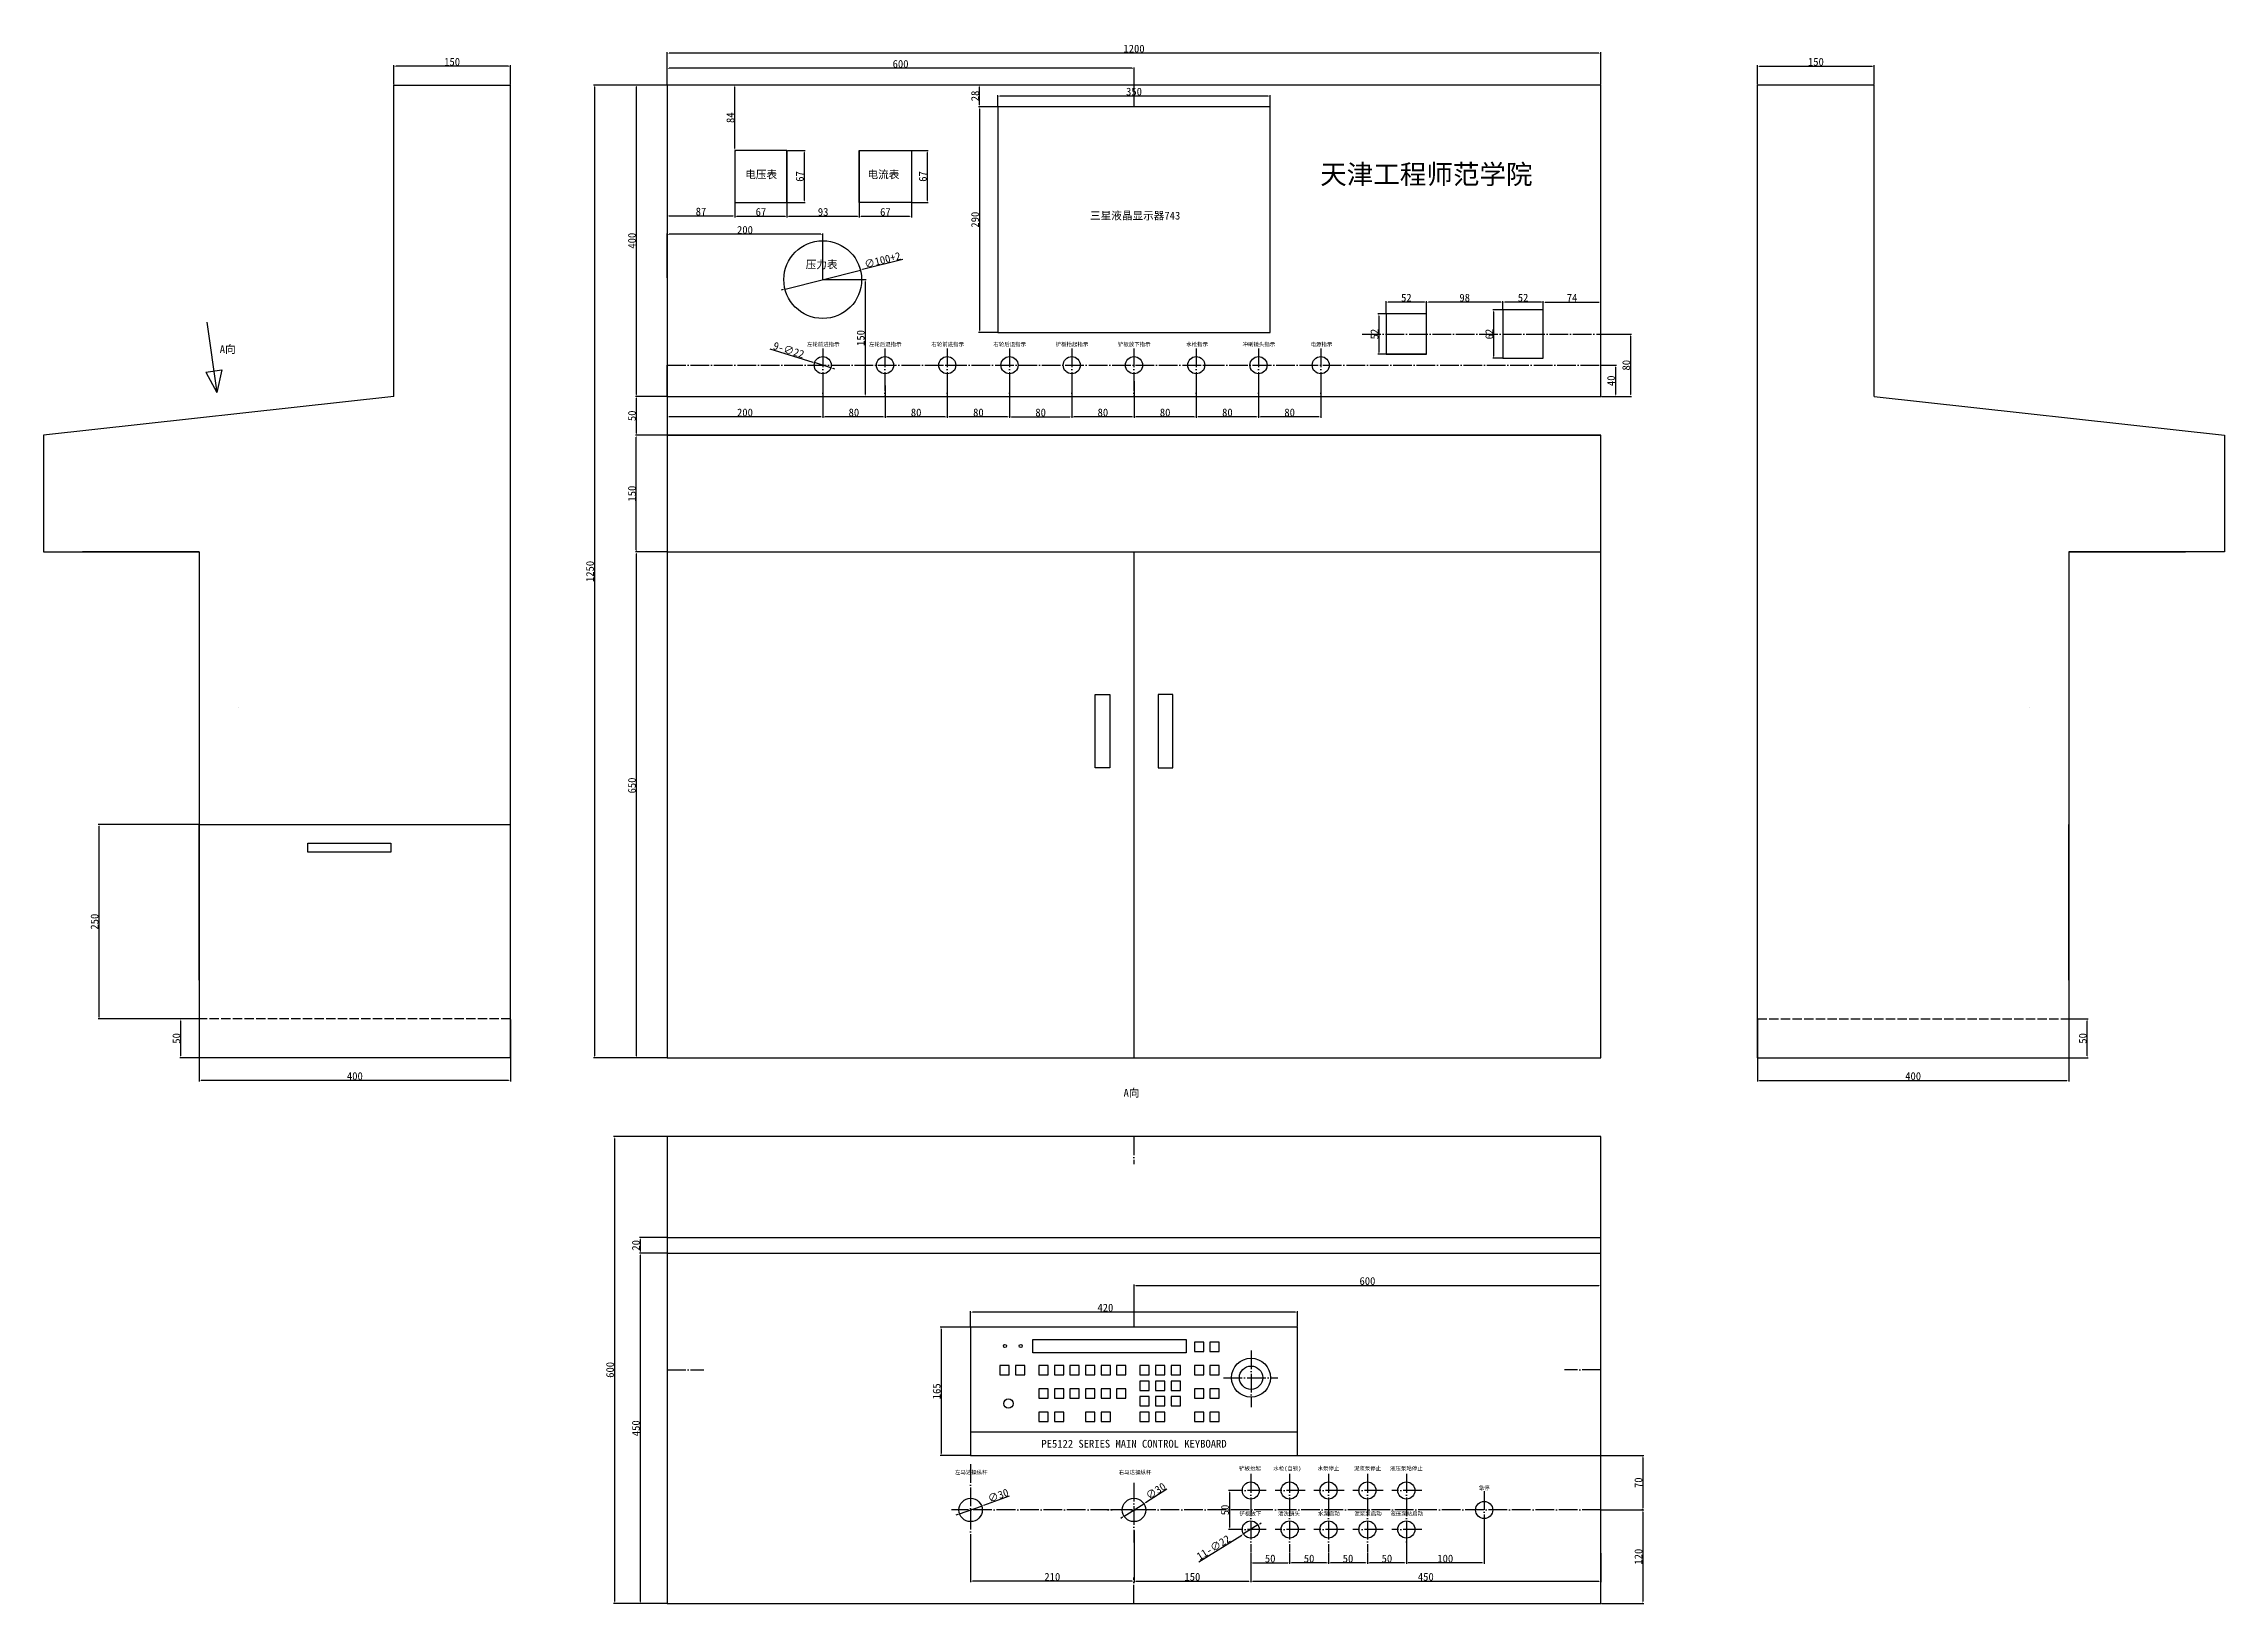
# Model space of a CAD drawing. Header units: millimetres. Extents: x -1026 to 1776, y 23 to 2027.
import ezdxf

# ---------------------------------------------------------------- set-up
doc = ezdxf.new("R2010")
doc.units = ezdxf.units.MM
doc.linetypes.add('ACAD_ISO02W100', pattern=[15, 12, -3])
doc.linetypes.add('ACAD_ISO04W100', pattern=[30, 24, -3, 0, -3])
doc.layers.get('0').update_dxf_attribs({"lineweight": 30})
for name, color, linetype in [('中心线', 1, 'ACAD_ISO04W100'), ('细线', 2, 'Continuous'), ('虚线', 7, 'ACAD_ISO02W100')]:
    doc.layers.add(name, color=color, linetype=linetype)
doc.dimstyles.new('ISO-25', dxfattribs={"dimtxt": 10, "dimasz": 2.5, "dimexe": 1.25, "dimexo": 0.625, "dimtad": 1, "dimdsep": 46, "dimtxsty": 'Standard', "dimcen": 2.5, "dimadec": 0, "dimazin": 0, "dimtfac": 1, "dimtmove": 0, "dimatfit": 3, "dimfxl": 0, "dimarcsym": 0})

msp = doc.modelspace()

# ---------------------------------------------------------------- texts
for s, insert, char_height, width, attachment_point in [('{\\fSimSun|b0|i0|c134|p54;电压表}', (-104.225, 1858.695), 10, 80, 5), ('{\\fSimSun|b0|i0|c134|p54;电流表}', (52.861, 1858.695), 10, 80, 5), ('{\\fSimSun|b0|i0|c134|p54;压力表}', (-26.565, 1742.98), 10, 80, 5), ('{\\H2x;A\\fSimSun|b0|i0|c134|p54;向\\Ftxt.shx|c0;}', (-800.038, 1639.798), 5, 67.59187, 1), ('{\\fSimSun|b0|i0|c134|p54;左轮前进指示}', (-45.478, 1643.517), 5, 49.8389, 1), ('{\\fSimSun|b0|i0|c134|p54;左轮后退指示}', (34.208, 1643.517), 5, 49.8389, 1), ('{\\fSimSun|b0|i0|c134|p54;右轮前进指示}', (114.522, 1643.517), 5, 49.8389, 1), ('{\\fSimSun|b0|i0|c134|p54;右轮后退指示}', (194.208, 1643.517), 5, 49.8389, 1), ('{\\fSimSun|b0|i0|c134|p54;铲板抬起指示}', (274.208, 1643.517), 5, 49.8389, 1), ('{\\fSimSun|b0|i0|c134|p54;铲板放下指示}', (354.208, 1643.517), 5, 49.8389, 1), ('{\\fSimSun|b0|i0|c134|p54;  水枪指示}', (434.208, 1643.517), 5, 49.8389, 1), ('{\\fSimSun|b0|i0|c134|p54; 冲刷镜头指示}', (510.413, 1643.517), 5, 49.8389, 1), ('{\\fSimSun|b0|i0|c134|p54;电源指示}', (601.766, 1643.517), 5, 37.8929, 1), ('{\\H2x;A\\fSimSun|b0|i0|c134|p54;向}', (361.486, 684.303), 5, 67.59187, 1)]:
    msp.add_mtext(s, dxfattribs=dict(insert=insert, char_height=char_height, width=width, attachment_point=attachment_point))
at = {"color": 7}
for s, insert, char_height, width, attachment_point in [('PE5122 SERIES MAIN CONTROL KEYBOARD', (374.887, 228.255), 10, 420, 5), ('{\\fSimSun|b0|i0|c134|p54;铲板抬起}', (509.941, 199.155), 5, 66.13806, 1), ('{\\fSimSun|b0|i0|c134|p54;水枪}({\\fSimSun|b0|i0|c134|p54;自锁})', (553.989, 199.155), 5, 66.13806, 1), ('{\\fSimSun|b0|i0|c134|p6;水泵停止}', (610.775, 199.155), 5, 66.13806, 1), ('{\\fSimSun|b0|i0|c134|p6;泥浆泵停止}', (657.55, 199.155), 5, 66.13806, 1), ('{\\fSimSun|b0|i0|c134|p6;液压泵站停止}', (703.892, 199.155), 5, 66.13806, 1), ('{\\fSimSun|b0|i0|c134|p54;左马达操纵杆}', (144.759, 194.2), 5, 86.64823, 1), ('{\\fSimSun|b0|i0|c134|p54;右马达操纵杆}', (355.207, 194.2), 5, 86.64823, 1), ('{\\fSimSun|b0|i0|c134|p54;急停}', (817.921, 174.159), 5, 66.13806, 1), ('{\\fSimSun|b0|i0|c134|p54;铲板放下}', (510.481, 141.02), 5, 66.13806, 1), ('{\\fSimSun|b0|i0|c134|p54;清洗镜头}', (559.992, 141.02), 5, 66.13806, 1), ('{\\fSimSun|b0|i0|c134|p54;水泵启动}', (611.316, 141.02), 5, 66.13806, 1), ('{\\fSimSun|b0|i0|c134|p54;泥浆泵启动}', (658.091, 141.02), 5, 66.13806, 1), ('{\\fSimSun|b0|i0|c134|p54;液压泵站启动}', (704.433, 141.02), 5, 66.13806, 1)]:
    msp.add_mtext(s, dxfattribs=dict(at, insert=insert, char_height=char_height, width=width, attachment_point=attachment_point))
at = {"layer": '细线', "attachment_point": 1}
for s, insert, char_height, width in [('{\\fSTXingkai|b0|i0|c134|p2;天津工程师范学院}', (614.206, 1871.973), 25, 306.23675), ('{\\fSimSun|b0|i0|c134|p54;\\H4x;三星液晶显示器743}', (318.439, 1811.368), 2.5, 190.81414)]:
    msp.add_mtext(s, dxfattribs=dict(at, insert=insert, char_height=char_height, width=width))

# ---------------------------------------------------------------- blocks, each defined once
blk = doc.blocks.new('*D1')
at = {"layer": 'Defpoints', "color": 0}
for p in [(-225.1, 1974.2), (-318.6, 724.2), (-225.1, 724.2)]:
    blk.add_point(p, dxfattribs=at)
at = {"layer": '细线', "color": 0, "lineweight": -2}
for p, q in [((-225.7, 1974.2), (-319.8, 1974.2)), ((-318.6, 1971.7), (-318.6, 726.7)), ((-225.7, 724.2), (-319.8, 724.2))]:
    blk.add_line(p, q, dxfattribs=at)
at = {"layer": '细线', "color": 0}
for points in [[(-319, 1971.7), (-318.2, 1971.7), (-318.6, 1974.2)], [(-319, 726.7), (-318.2, 726.7), (-318.6, 724.2)]]:
    blk.add_solid(points, dxfattribs=at)
at = {"layer": '细线', "color": 0, "insert": (-324.2, 1349.2), "char_height": 10, "attachment_point": 5, "rotation": 90}
blk.add_mtext('1250', dxfattribs=at)
blk = doc.blocks.new('*D2')
at = {"layer": 'Defpoints', "color": 0}
for p in [(-225.1, 1374.2), (-264.7, 724.2), (-225.1, 724.2)]:
    blk.add_point(p, dxfattribs=at)
at = {"layer": '细线', "color": 0, "lineweight": -2}
for p, q in [((-225.7, 1374.2), (-265.9, 1374.2)), ((-264.7, 1371.7), (-264.7, 726.7)), ((-225.7, 724.2), (-265.9, 724.2))]:
    blk.add_line(p, q, dxfattribs=at)
at = {"layer": '细线', "color": 0}
for points in [[(-265.1, 1371.7), (-264.3, 1371.7), (-264.7, 1374.2)], [(-265.1, 726.7), (-264.3, 726.7), (-264.7, 724.2)]]:
    blk.add_solid(points, dxfattribs=at)
at = {"layer": '细线', "color": 0, "insert": (-270.3, 1074.2), "char_height": 10, "attachment_point": 5, "rotation": 90}
blk.add_mtext('650', dxfattribs=at)
blk = doc.blocks.new('*D3')
at = {"layer": 'Defpoints', "color": 0}
for p in [(-264.7, 1524.2), (-225.1, 1524.2), (-225.1, 1374.2)]:
    blk.add_point(p, dxfattribs=at)
at = {"layer": '细线', "color": 0, "lineweight": -2}
for p, q in [((-225.7, 1524.2), (-265.9, 1524.2)), ((-264.7, 1376.7), (-264.7, 1521.7)), ((-225.7, 1374.2), (-265.9, 1374.2))]:
    blk.add_line(p, q, dxfattribs=at)
at = {"layer": '细线', "color": 0}
for points in [[(-265.1, 1521.7), (-264.3, 1521.7), (-264.7, 1524.2)], [(-265.1, 1376.7), (-264.3, 1376.7), (-264.7, 1374.2)]]:
    blk.add_solid(points, dxfattribs=at)
at = {"layer": '细线', "color": 0, "insert": (-270.3, 1449.2), "char_height": 10, "attachment_point": 5, "rotation": 90}
blk.add_mtext('150', dxfattribs=at)
blk = doc.blocks.new('*D4')
at = {"layer": 'Defpoints', "color": 0}
for p in [(-225.1, 1574.2), (-264.7, 1524.2), (-225.7, 1524.2)]:
    blk.add_point(p, dxfattribs=at)
at = {"layer": '细线', "color": 0, "lineweight": -2}
for p, q in [((-225.7, 1574.2), (-265.9, 1574.2)), ((-264.7, 1571.7), (-264.7, 1526.7)), ((-226.4, 1524.2), (-265.9, 1524.2))]:
    blk.add_line(p, q, dxfattribs=at)
at = {"layer": '细线', "color": 0}
for points in [[(-265.1, 1571.7), (-264.3, 1571.7), (-264.7, 1574.2)], [(-265.1, 1526.7), (-264.3, 1526.7), (-264.7, 1524.2)]]:
    blk.add_solid(points, dxfattribs=at)
at = {"layer": '细线', "color": 0, "insert": (-270.3, 1549.2), "char_height": 10, "attachment_point": 5, "rotation": 90}
blk.add_mtext('50', dxfattribs=at)
blk = doc.blocks.new('*D5')
at = {"layer": 'Defpoints', "color": 0}
for p in [(-225.1, 2015.2), (-225.1, 1974.2), (974.9, 1974.2)]:
    blk.add_point(p, dxfattribs=at)
at = {"layer": '细线', "color": 0, "lineweight": -2}
for p, q in [((-225.1, 1974.8), (-225.1, 2016.5)), ((972.4, 2015.2), (-222.6, 2015.2)), ((974.9, 1974.8), (974.9, 2016.5))]:
    blk.add_line(p, q, dxfattribs=at)
at = {"layer": '细线', "color": 0}
for points in [[(-222.6, 2015.6), (-222.6, 2014.8), (-225.1, 2015.2)], [(972.4, 2015.6), (972.4, 2014.8), (974.9, 2015.2)]]:
    blk.add_solid(points, dxfattribs=at)
at = {"layer": '细线', "color": 0, "insert": (374.9, 2020.9), "char_height": 10, "attachment_point": 5}
blk.add_mtext('1200', dxfattribs=at)
blk = doc.blocks.new('*D6')
at = {"layer": 'Defpoints', "color": 0}
for p in [(-225.1, 623.3), (-292.8, 23.3), (-225.1, 23.3)]:
    blk.add_point(p, dxfattribs=at)
at = {"layer": '细线', "color": 0, "lineweight": -2}
for p, q in [((-225.7, 623.3), (-294, 623.3)), ((-292.8, 620.8), (-292.8, 25.8)), ((-225.7, 23.3), (-294, 23.3))]:
    blk.add_line(p, q, dxfattribs=at)
at = {"layer": '细线', "color": 0}
for points in [[(-293.2, 620.8), (-292.3, 620.8), (-292.8, 623.3)], [(-293.2, 25.8), (-292.3, 25.8), (-292.8, 23.3)]]:
    blk.add_solid(points, dxfattribs=at)
at = {"layer": '细线', "color": 0, "insert": (-298.4, 323.3), "char_height": 10, "attachment_point": 5, "rotation": 90}
blk.add_mtext('600', dxfattribs=at)
blk = doc.blocks.new('*D7')
at = {"layer": 'Defpoints', "color": 0}
for p in [(-576.4, 1998.4), (-576.4, 1974.2), (-426.4, 1974.2)]:
    blk.add_point(p, dxfattribs=at)
at = {"layer": '细线', "color": 0, "lineweight": -2}
for p, q in [((-576.4, 1974.8), (-576.4, 1999.6)), ((-428.9, 1998.4), (-573.9, 1998.4)), ((-426.4, 1974.8), (-426.4, 1999.6))]:
    blk.add_line(p, q, dxfattribs=at)
at = {"layer": '细线', "color": 0}
for points in [[(-573.9, 1998.8), (-573.9, 1997.9), (-576.4, 1998.4)], [(-428.9, 1998.8), (-428.9, 1997.9), (-426.4, 1998.4)]]:
    blk.add_solid(points, dxfattribs=at)
at = {"layer": '细线', "color": 0, "insert": (-501.4, 2004), "char_height": 10, "attachment_point": 5}
blk.add_mtext('150', dxfattribs=at)
blk = doc.blocks.new('*D9')
at = {"layer": 'Defpoints', "color": 0}
for p in [(-826.4, 774.2), (-426.4, 774.2), (-826.4, 695.1)]:
    blk.add_point(p, dxfattribs=at)
at = {"layer": '细线', "color": 0, "lineweight": -2}
for p, q in [((-826.4, 773.6), (-826.4, 693.8)), ((-426.4, 773.6), (-426.4, 693.8)), ((-428.9, 695.1), (-823.9, 695.1))]:
    blk.add_line(p, q, dxfattribs=at)
at = {"layer": '细线', "color": 0}
for points in [[(-823.9, 695.5), (-823.9, 694.6), (-826.4, 695.1)], [(-428.9, 695.5), (-428.9, 694.6), (-426.4, 695.1)]]:
    blk.add_solid(points, dxfattribs=at)
at = {"layer": '细线', "color": 0, "insert": (-626.4, 700.7), "char_height": 10, "attachment_point": 5}
blk.add_mtext('400', dxfattribs=at)
blk = doc.blocks.new('*D12')
at = {"layer": 'Defpoints', "color": 0}
for p in [(-225.1, 473.3), (-259.6, 23.3), (-225.7, 23.3)]:
    blk.add_point(p, dxfattribs=at)
at = {"layer": '细线', "color": 0, "lineweight": -2}
for p, q in [((-225.7, 473.3), (-260.8, 473.3)), ((-259.6, 470.8), (-259.6, 25.8)), ((-226.4, 23.3), (-260.8, 23.3))]:
    blk.add_line(p, q, dxfattribs=at)
at = {"layer": '细线', "color": 0}
for points in [[(-260, 470.8), (-259.1, 470.8), (-259.6, 473.3)], [(-260, 25.8), (-259.1, 25.8), (-259.6, 23.3)]]:
    blk.add_solid(points, dxfattribs=at)
at = {"layer": '细线', "color": 0, "insert": (-265.2, 248.3), "char_height": 10, "attachment_point": 5, "rotation": 90}
blk.add_mtext('450', dxfattribs=at)
blk = doc.blocks.new('*D13')
at = {"layer": 'Defpoints', "color": 0}
for p in [(-225.1, 493.3), (-259.6, 473.3), (-225.1, 473.3)]:
    blk.add_point(p, dxfattribs=at)
at = {"layer": '细线', "color": 0, "lineweight": -2}
for p, q in [((-225.7, 493.3), (-260.8, 493.3)), ((-259.6, 490.8), (-259.6, 475.8)), ((-225.7, 473.3), (-260.8, 473.3))]:
    blk.add_line(p, q, dxfattribs=at)
at = {"layer": '细线', "color": 0}
for points in [[(-260, 490.8), (-259.1, 490.8), (-259.6, 493.3)], [(-260, 475.8), (-259.1, 475.8), (-259.6, 473.3)]]:
    blk.add_solid(points, dxfattribs=at)
at = {"layer": '细线', "color": 0, "insert": (-265.2, 483.3), "char_height": 10, "attachment_point": 5, "rotation": 90}
blk.add_mtext('20', dxfattribs=at)
blk = doc.blocks.new('*D16')
at = {"layer": 'Defpoints', "color": 0}
for p in [(-850.1, 774.2), (-826.4, 774.2), (-815.7, 724.2)]:
    blk.add_point(p, dxfattribs=at)
at = {"layer": '细线', "color": 0, "lineweight": -2}
for p, q in [((-827, 774.2), (-851.3, 774.2)), ((-850.1, 726.7), (-850.1, 771.7)), ((-816.3, 724.2), (-851.3, 724.2))]:
    blk.add_line(p, q, dxfattribs=at)
at = {"layer": '细线', "color": 0}
for points in [[(-850.5, 771.7), (-849.6, 771.7), (-850.1, 774.2)], [(-850.5, 726.7), (-849.6, 726.7), (-850.1, 724.2)]]:
    blk.add_solid(points, dxfattribs=at)
at = {"layer": '细线', "color": 0, "insert": (-855.7, 749.2), "char_height": 10, "attachment_point": 5, "rotation": 90}
blk.add_mtext('50', dxfattribs=at)
blk = doc.blocks.new('*D17')
at = {"layer": 'Defpoints', "color": 0}
for p in [(-73.6, 1712), (23.4, 1736.4)]:
    blk.add_point(p, dxfattribs=at)
at = {"layer": '细线', "color": 0, "lineweight": -2}
for p, q in [((77.9, 1750), (25.8, 1737)), ((-76, 1711.4), (-78.5, 1710.8)), ((-73.6, 1712), (23.4, 1736.4))]:
    blk.add_line(p, q, dxfattribs=at)
at = {"layer": '细线', "color": 0}
for points in [[(-76.1, 1711.8), (-75.9, 1711), (-73.6, 1712)], [(25.7, 1737.4), (25.9, 1736.6), (23.4, 1736.4)]]:
    blk.add_solid(points, dxfattribs=at)
at = {"layer": '细线', "color": 0, "insert": (51.7, 1749.3), "char_height": 10, "attachment_point": 5, "rotation": 14.0726}
blk.add_mtext('∅100+2', dxfattribs=at)
blk = doc.blocks.new('*D18')
at = {"layer": 'Defpoints', "color": 0}
for p in [(-225.1, 1782.4), (-225.1, 1726), (-25.1, 1724.2)]:
    blk.add_point(p, dxfattribs=at)
at = {"layer": '细线', "color": 0, "lineweight": -2}
for p, q in [((-225.1, 1726.6), (-225.1, 1783.6)), ((-27.6, 1782.4), (-222.6, 1782.4)), ((-25.1, 1724.8), (-25.1, 1783.6))]:
    blk.add_line(p, q, dxfattribs=at)
at = {"layer": '细线', "color": 0}
for points in [[(-222.6, 1782.8), (-222.6, 1781.9), (-225.1, 1782.4)], [(-27.6, 1782.8), (-27.6, 1781.9), (-25.1, 1782.4)]]:
    blk.add_solid(points, dxfattribs=at)
at = {"layer": '细线', "color": 0, "insert": (-125.1, 1788), "char_height": 10, "attachment_point": 5}
blk.add_mtext('200', dxfattribs=at)
blk = doc.blocks.new('*D19')
at = {"layer": 'Defpoints', "color": 0}
for p in [(-25.1, 1724.2), (-25.1, 1574.2), (29.3, 1574.2)]:
    blk.add_point(p, dxfattribs=at)
at = {"layer": '细线', "color": 0, "lineweight": -2}
for p, q in [((-24.5, 1724.2), (30.5, 1724.2)), ((29.3, 1721.7), (29.3, 1576.7)), ((-24.5, 1574.2), (30.5, 1574.2))]:
    blk.add_line(p, q, dxfattribs=at)
at = {"layer": '细线', "color": 0}
for points in [[(28.9, 1721.7), (29.7, 1721.7), (29.3, 1724.2)], [(28.9, 1576.7), (29.7, 1576.7), (29.3, 1574.2)]]:
    blk.add_solid(points, dxfattribs=at)
at = {"layer": '细线', "color": 0, "insert": (23.7, 1649.2), "char_height": 10, "attachment_point": 5, "rotation": 90}
blk.add_mtext('150', dxfattribs=at)
blk = doc.blocks.new('*D20')
at = {"layer": 'Defpoints', "color": 0}
for p in [(-225.1, 1885.8), (-138.1, 1890.2), (-138.1, 1806)]:
    blk.add_point(p, dxfattribs=at)
at = {"layer": '细线', "color": 0, "lineweight": -2}
for p, q in [((-225.1, 1885.1), (-225.1, 1804.7)), ((-138.1, 1889.6), (-138.1, 1804.7)), ((-222.6, 1806), (-140.6, 1806))]:
    blk.add_line(p, q, dxfattribs=at)
at = {"layer": '细线', "color": 0}
for points in [[(-222.6, 1806.4), (-222.6, 1805.5), (-225.1, 1806)], [(-140.6, 1806.4), (-140.6, 1805.5), (-138.1, 1806)]]:
    blk.add_solid(points, dxfattribs=at)
at = {"layer": '细线', "color": 0, "insert": (-181.6, 1811.6), "char_height": 10, "attachment_point": 5}
blk.add_mtext('87', dxfattribs=at)
blk = doc.blocks.new('*D23')
at = {"layer": 'Defpoints', "color": 0}
for p in [(-71.1, 1890.2), (21.9, 1890.2), (21.9, 1805.5)]:
    blk.add_point(p, dxfattribs=at)
at = {"layer": '细线', "color": 0, "lineweight": -2}
for p, q in [((-71.1, 1889.6), (-71.1, 1804.2)), ((21.9, 1889.6), (21.9, 1804.2)), ((-68.6, 1805.5), (19.4, 1805.5))]:
    blk.add_line(p, q, dxfattribs=at)
at = {"layer": '细线', "color": 0}
for points in [[(-68.6, 1805.9), (-68.6, 1805), (-71.1, 1805.5)], [(19.4, 1805.9), (19.4, 1805), (21.9, 1805.5)]]:
    blk.add_solid(points, dxfattribs=at)
at = {"layer": '细线', "color": 0, "insert": (-24.6, 1811.1), "char_height": 10, "attachment_point": 5}
blk.add_mtext('93', dxfattribs=at)
blk = doc.blocks.new('*D27')
at = {"layer": 'Defpoints', "color": 0}
for p in [(-138.1, 1974.2), (-132.7, 1974.2), (-138.1, 1890.2)]:
    blk.add_point(p, dxfattribs=at)
at = {"layer": '细线', "color": 0, "lineweight": -2}
for p, q in [((-133.3, 1974.2), (-139.4, 1974.2)), ((-138.1, 1892.7), (-138.1, 1971.7)), ((-137.5, 1890.2), (-136.9, 1890.2))]:
    blk.add_line(p, q, dxfattribs=at)
at = {"layer": '细线', "color": 0}
for points in [[(-138.5, 1971.7), (-137.7, 1971.7), (-138.1, 1974.2)], [(-138.5, 1892.7), (-137.7, 1892.7), (-138.1, 1890.2)]]:
    blk.add_solid(points, dxfattribs=at)
at = {"layer": '细线', "color": 0, "insert": (-143.7, 1932.2), "char_height": 10, "attachment_point": 5, "rotation": 90}
blk.add_mtext('84', dxfattribs=at)
blk = doc.blocks.new('*D28')
at = {"layer": 'Defpoints', "color": 0}
for p in [(21.9, 1823.2), (88.9, 1823.2), (88.9, 1805.5)]:
    blk.add_point(p, dxfattribs=at)
at = {"layer": '细线', "color": 0, "lineweight": -2}
for p, q in [((21.9, 1822.6), (21.9, 1804.2)), ((88.9, 1822.6), (88.9, 1804.2)), ((24.4, 1805.5), (86.4, 1805.5))]:
    blk.add_line(p, q, dxfattribs=at)
at = {"layer": '细线', "color": 0}
for points in [[(24.4, 1805.9), (24.4, 1805), (21.9, 1805.5)], [(86.4, 1805.9), (86.4, 1805), (88.9, 1805.5)]]:
    blk.add_solid(points, dxfattribs=at)
at = {"layer": '细线', "color": 0, "insert": (55.4, 1811.1), "char_height": 10, "attachment_point": 5}
blk.add_mtext('67', dxfattribs=at)
blk = doc.blocks.new('*D29')
at = {"layer": 'Defpoints', "color": 0}
for p in [(88.9, 1890.2), (88.9, 1823.2), (109.2, 1823.2)]:
    blk.add_point(p, dxfattribs=at)
at = {"layer": '细线', "color": 0, "lineweight": -2}
for p, q in [((89.5, 1890.2), (110.4, 1890.2)), ((109.2, 1887.7), (109.2, 1825.7)), ((89.5, 1823.2), (110.4, 1823.2))]:
    blk.add_line(p, q, dxfattribs=at)
at = {"layer": '细线', "color": 0}
for points in [[(108.7, 1887.7), (109.6, 1887.7), (109.2, 1890.2)], [(108.7, 1825.7), (109.6, 1825.7), (109.2, 1823.2)]]:
    blk.add_solid(points, dxfattribs=at)
at = {"layer": '细线', "color": 0, "insert": (103.5, 1856.7), "char_height": 10, "attachment_point": 5, "rotation": 90}
blk.add_mtext('67', dxfattribs=at)
blk = doc.blocks.new('*D30')
at = {"layer": 'Defpoints', "color": 0}
for p in [(-71.1, 1890.2), (-71.1, 1823.2), (-49, 1823.2)]:
    blk.add_point(p, dxfattribs=at)
at = {"layer": '细线', "color": 0, "lineweight": -2}
for p, q in [((-70.5, 1890.2), (-47.7, 1890.2)), ((-49, 1887.7), (-49, 1825.7)), ((-70.5, 1823.2), (-47.7, 1823.2))]:
    blk.add_line(p, q, dxfattribs=at)
at = {"layer": '细线', "color": 0}
for points in [[(-49.4, 1887.7), (-48.5, 1887.7), (-49, 1890.2)], [(-49.4, 1825.7), (-48.5, 1825.7), (-49, 1823.2)]]:
    blk.add_solid(points, dxfattribs=at)
at = {"layer": '细线', "color": 0, "insert": (-54.6, 1856.7), "char_height": 10, "attachment_point": 5, "rotation": 90}
blk.add_mtext('67', dxfattribs=at)
blk = doc.blocks.new('*D31')
at = {"layer": 'Defpoints', "color": 0}
for p in [(-138.1, 1823.2), (-71.1, 1823.2), (-71.1, 1805.5)]:
    blk.add_point(p, dxfattribs=at)
at = {"layer": '细线', "color": 0, "lineweight": -2}
for p, q in [((-138.1, 1822.6), (-138.1, 1804.2)), ((-71.1, 1822.6), (-71.1, 1804.2)), ((-135.6, 1805.5), (-73.6, 1805.5))]:
    blk.add_line(p, q, dxfattribs=at)
at = {"layer": '细线', "color": 0}
for points in [[(-135.6, 1805.9), (-135.6, 1805), (-138.1, 1805.5)], [(-73.6, 1805.9), (-73.6, 1805), (-71.1, 1805.5)]]:
    blk.add_solid(points, dxfattribs=at)
at = {"layer": '细线', "color": 0, "insert": (-104.6, 1811.1), "char_height": 10, "attachment_point": 5}
blk.add_mtext('67', dxfattribs=at)
blk = doc.blocks.new('*D32')
at = {"layer": 'Defpoints', "color": 0}
for p in [(-225.7, 1974.2), (-264.7, 1574.2), (-225.1, 1574.2)]:
    blk.add_point(p, dxfattribs=at)
at = {"layer": '细线', "color": 0, "lineweight": -2}
for p, q in [((-226.4, 1974.2), (-265.9, 1974.2)), ((-264.7, 1971.7), (-264.7, 1576.7)), ((-225.7, 1574.2), (-265.9, 1574.2))]:
    blk.add_line(p, q, dxfattribs=at)
at = {"layer": '细线', "color": 0}
for points in [[(-265.1, 1971.7), (-264.3, 1971.7), (-264.7, 1974.2)], [(-265.1, 1576.7), (-264.3, 1576.7), (-264.7, 1574.2)]]:
    blk.add_solid(points, dxfattribs=at)
at = {"layer": '细线', "color": 0, "insert": (-270.3, 1774.2), "char_height": 10, "attachment_point": 5, "rotation": 90}
blk.add_mtext('400', dxfattribs=at)
blk = doc.blocks.new('*D36')
at = {"layer": 'Defpoints', "color": 0}
for p in [(199.9, 1960), (199.9, 1946.2), (549.9, 1946.2)]:
    blk.add_point(p, dxfattribs=at)
at = {"layer": '细线', "color": 0, "lineweight": -2}
for p, q in [((199.9, 1946.8), (199.9, 1961.3)), ((547.4, 1960), (202.4, 1960)), ((549.9, 1946.8), (549.9, 1961.3))]:
    blk.add_line(p, q, dxfattribs=at)
at = {"layer": '细线', "color": 0}
for points in [[(202.4, 1960.4), (202.4, 1959.6), (199.9, 1960)], [(547.4, 1960.4), (547.4, 1959.6), (549.9, 1960)]]:
    blk.add_solid(points, dxfattribs=at)
at = {"layer": '细线', "color": 0, "insert": (374.9, 1965.7), "char_height": 10, "attachment_point": 5}
blk.add_mtext('350', dxfattribs=at)
blk = doc.blocks.new('*D37')
at = {"layer": 'Defpoints', "color": 0}
for p in [(214.5, 1946.2), (176.3, 1656.2), (199.9, 1656.2)]:
    blk.add_point(p, dxfattribs=at)
at = {"layer": '细线', "color": 0, "lineweight": -2}
for p, q in [((213.8, 1946.2), (175.1, 1946.2)), ((176.3, 1943.7), (176.3, 1658.7)), ((199.3, 1656.2), (175.1, 1656.2))]:
    blk.add_line(p, q, dxfattribs=at)
at = {"layer": '细线', "color": 0}
for points in [[(175.9, 1943.7), (176.7, 1943.7), (176.3, 1946.2)], [(175.9, 1658.7), (176.7, 1658.7), (176.3, 1656.2)]]:
    blk.add_solid(points, dxfattribs=at)
at = {"layer": '细线', "color": 0, "insert": (170.7, 1801.2), "char_height": 10, "attachment_point": 5, "rotation": 90}
blk.add_mtext('290', dxfattribs=at)
blk = doc.blocks.new('*D39')
at = {"layer": 'Defpoints', "color": 0}
for p in [(176.3, 1974.2), (201, 1974.2), (199.9, 1946.2)]:
    blk.add_point(p, dxfattribs=at)
at = {"layer": '细线', "color": 0, "lineweight": -2}
for p, q in [((200.4, 1974.2), (175.1, 1974.2)), ((176.3, 1948.7), (176.3, 1971.7)), ((199.3, 1946.2), (175.1, 1946.2))]:
    blk.add_line(p, q, dxfattribs=at)
at = {"layer": '细线', "color": 0}
for points in [[(175.9, 1971.7), (176.7, 1971.7), (176.3, 1974.2)], [(175.9, 1948.7), (176.7, 1948.7), (176.3, 1946.2)]]:
    blk.add_solid(points, dxfattribs=at)
at = {"layer": '细线', "color": 0, "insert": (170.7, 1960.2), "char_height": 10, "attachment_point": 5, "rotation": 90}
blk.add_mtext('28', dxfattribs=at)
blk = doc.blocks.new('*D40')
at = {"layer": 'Defpoints', "color": 0}
for p in [(-225.1, 1995.7), (-225.1, 1974.2), (374.9, 1946.2)]:
    blk.add_point(p, dxfattribs=at)
at = {"layer": '细线', "color": 0, "lineweight": -2}
for p, q in [((-225.1, 1974.8), (-225.1, 1996.9)), ((372.4, 1995.7), (-222.6, 1995.7)), ((374.9, 1946.8), (374.9, 1996.9))]:
    blk.add_line(p, q, dxfattribs=at)
at = {"layer": '细线', "color": 0}
for points in [[(-222.6, 1996.1), (-222.6, 1995.2), (-225.1, 1995.7)], [(372.4, 1996.1), (372.4, 1995.2), (374.9, 1995.7)]]:
    blk.add_solid(points, dxfattribs=at)
at = {"layer": '细线', "color": 0, "insert": (74.9, 2001.3), "char_height": 10, "attachment_point": 5}
blk.add_mtext('600', dxfattribs=at)
blk = doc.blocks.new('*D43')
at = {"layer": 'Defpoints', "color": 0}
for p in [(848.9, 1695.3), (848.9, 1685.2), (900.9, 1685.2)]:
    blk.add_point(p, dxfattribs=at)
at = {"layer": '细线', "color": 0, "lineweight": -2}
for p, q in [((848.9, 1685.8), (848.9, 1696.5)), ((898.4, 1695.3), (851.4, 1695.3)), ((900.9, 1685.8), (900.9, 1696.5))]:
    blk.add_line(p, q, dxfattribs=at)
at = {"layer": '细线', "color": 0}
for points in [[(851.4, 1695.7), (851.4, 1694.9), (848.9, 1695.3)], [(898.4, 1695.7), (898.4, 1694.9), (900.9, 1695.3)]]:
    blk.add_solid(points, dxfattribs=at)
at = {"layer": '细线', "color": 0, "insert": (874.9, 1700.9), "char_height": 10, "attachment_point": 5}
blk.add_mtext('52', dxfattribs=at)
blk = doc.blocks.new('*D44')
at = {"layer": 'Defpoints', "color": 0}
for p in [(848.9, 1685.2), (837.1, 1623.2), (848.9, 1623.2)]:
    blk.add_point(p, dxfattribs=at)
at = {"layer": '细线', "color": 0, "lineweight": -2}
for p, q in [((848.3, 1685.2), (835.9, 1685.2)), ((837.1, 1682.7), (837.1, 1625.7)), ((848.3, 1623.2), (835.9, 1623.2))]:
    blk.add_line(p, q, dxfattribs=at)
at = {"layer": '细线', "color": 0}
for points in [[(836.7, 1682.7), (837.6, 1682.7), (837.1, 1685.2)], [(836.7, 1625.7), (837.6, 1625.7), (837.1, 1623.2)]]:
    blk.add_solid(points, dxfattribs=at)
at = {"layer": '细线', "color": 0, "insert": (831.5, 1654.2), "char_height": 10, "attachment_point": 5, "rotation": 90}
blk.add_mtext('62', dxfattribs=at)
blk = doc.blocks.new('*D45')
at = {"layer": 'Defpoints', "color": 0}
for p in [(750.9, 1680.2), (689.6, 1628.2), (750.9, 1628.2)]:
    blk.add_point(p, dxfattribs=at)
at = {"layer": '细线', "color": 0, "lineweight": -2}
for p, q in [((750.3, 1680.2), (688.3, 1680.2)), ((689.6, 1677.7), (689.6, 1630.7)), ((750.3, 1628.2), (688.3, 1628.2))]:
    blk.add_line(p, q, dxfattribs=at)
at = {"layer": '细线', "color": 0}
for points in [[(689.2, 1677.7), (690, 1677.7), (689.6, 1680.2)], [(689.2, 1630.7), (690, 1630.7), (689.6, 1628.2)]]:
    blk.add_solid(points, dxfattribs=at)
at = {"layer": '细线', "color": 0, "insert": (684, 1654.2), "char_height": 10, "attachment_point": 5, "rotation": 90}
blk.add_mtext('52', dxfattribs=at)
blk = doc.blocks.new('*D46')
at = {"layer": 'Defpoints', "color": 0}
for p in [(698.9, 1695.3), (698.9, 1680.2), (750.9, 1680.2)]:
    blk.add_point(p, dxfattribs=at)
at = {"layer": '细线', "color": 0, "lineweight": -2}
for p, q in [((698.9, 1680.8), (698.9, 1696.5)), ((748.4, 1695.3), (701.4, 1695.3)), ((750.9, 1680.8), (750.9, 1696.5))]:
    blk.add_line(p, q, dxfattribs=at)
at = {"layer": '细线', "color": 0}
for points in [[(701.4, 1695.7), (701.4, 1694.9), (698.9, 1695.3)], [(748.4, 1695.7), (748.4, 1694.9), (750.9, 1695.3)]]:
    blk.add_solid(points, dxfattribs=at)
at = {"layer": '细线', "color": 0, "insert": (724.9, 1700.9), "char_height": 10, "attachment_point": 5}
blk.add_mtext('52', dxfattribs=at)
blk = doc.blocks.new('*D47')
at = {"layer": 'Defpoints', "color": 0}
for p in [(974.9, 1654.2), (1013.2, 1654.2), (974.9, 1574.2)]:
    blk.add_point(p, dxfattribs=at)
at = {"layer": '细线', "color": 0, "lineweight": -2}
for p, q in [((975.5, 1654.2), (1014.4, 1654.2)), ((1013.2, 1576.7), (1013.2, 1651.7)), ((975.5, 1574.2), (1014.4, 1574.2))]:
    blk.add_line(p, q, dxfattribs=at)
at = {"layer": '细线', "color": 0}
for points in [[(1012.8, 1651.7), (1013.6, 1651.7), (1013.2, 1654.2)], [(1012.8, 1576.7), (1013.6, 1576.7), (1013.2, 1574.2)]]:
    blk.add_solid(points, dxfattribs=at)
at = {"layer": '细线', "color": 0, "insert": (1007.5, 1614.2), "char_height": 10, "attachment_point": 5, "rotation": 90}
blk.add_mtext('80', dxfattribs=at)
blk = doc.blocks.new('*D48')
at = {"layer": 'Defpoints', "color": 0}
for p in [(974.9, 1614.2), (975.5, 1574.2), (993.7, 1574.2)]:
    blk.add_point(p, dxfattribs=at)
at = {"layer": '细线', "color": 0, "lineweight": -2}
for p, q in [((975.5, 1614.2), (994.9, 1614.2)), ((993.7, 1611.7), (993.7, 1576.7)), ((976.1, 1574.2), (994.9, 1574.2))]:
    blk.add_line(p, q, dxfattribs=at)
at = {"layer": '细线', "color": 0}
for points in [[(993.3, 1611.7), (994.1, 1611.7), (993.7, 1614.2)], [(993.3, 1576.7), (994.1, 1576.7), (993.7, 1574.2)]]:
    blk.add_solid(points, dxfattribs=at)
at = {"layer": '细线', "color": 0, "insert": (988.1, 1594.2), "char_height": 10, "attachment_point": 5, "rotation": 90}
blk.add_mtext('40', dxfattribs=at)
blk = doc.blocks.new('*D49')
at = {"layer": 'Defpoints', "color": 0}
for p in [(900.9, 1685.2), (974.9, 1695.3), (974.9, 1695.3)]:
    blk.add_point(p, dxfattribs=at)
at = {"layer": '细线', "color": 0, "lineweight": -2}
for p, q in [((900.9, 1685.8), (900.9, 1696.5)), ((903.4, 1695.3), (972.4, 1695.3)), ((974.9, 1695.9), (974.9, 1696.5))]:
    blk.add_line(p, q, dxfattribs=at)
at = {"layer": '细线', "color": 0}
for points in [[(903.4, 1695.7), (903.4, 1694.9), (900.9, 1695.3)], [(972.4, 1695.7), (972.4, 1694.9), (974.9, 1695.3)]]:
    blk.add_solid(points, dxfattribs=at)
at = {"layer": '细线', "color": 0, "insert": (937.9, 1700.9), "char_height": 10, "attachment_point": 5}
blk.add_mtext('74', dxfattribs=at)
blk = doc.blocks.new('*D50')
at = {"layer": 'Defpoints', "color": 0}
for p in [(750.9, 1695.3), (750.9, 1695.3), (848.9, 1695.3)]:
    blk.add_point(p, dxfattribs=at)
at = {"layer": '细线', "color": 0, "lineweight": -2}
for p, q in [((750.9, 1695.9), (750.9, 1696.5)), ((846.4, 1695.3), (753.4, 1695.3)), ((848.9, 1695.9), (848.9, 1696.5))]:
    blk.add_line(p, q, dxfattribs=at)
at = {"layer": '细线', "color": 0}
for points in [[(753.4, 1695.7), (753.4, 1694.9), (750.9, 1695.3)], [(846.4, 1695.7), (846.4, 1694.9), (848.9, 1695.3)]]:
    blk.add_solid(points, dxfattribs=at)
at = {"layer": '细线', "color": 0, "insert": (799.9, 1700.9), "char_height": 10, "attachment_point": 5}
blk.add_mtext('98', dxfattribs=at)
blk = doc.blocks.new('*D51')
at = {"layer": 'Defpoints', "color": 0}
for p in [(-35.6, 1617.5), (-14.6, 1610.9)]:
    blk.add_point(p, dxfattribs=at)
at = {"layer": '细线', "color": 0, "lineweight": -2}
for p, q in [((-93.3, 1635.4), (-38, 1618.2)), ((-14.6, 1610.9), (-35.6, 1617.5)), ((-12.2, 1610.2), (-9.8, 1609.4))]:
    blk.add_line(p, q, dxfattribs=at)
at = {"layer": '细线', "color": 0}
for points in [[(-37.9, 1618.6), (-38.1, 1617.8), (-35.6, 1617.5)], [(-12.1, 1610.6), (-12.3, 1609.8), (-14.6, 1610.9)]]:
    blk.add_solid(points, dxfattribs=at)
at = {"layer": '细线', "color": 0, "insert": (-68.8, 1633.7), "char_height": 10, "attachment_point": 5, "rotation": 342.7179}
blk.add_mtext('9-∅22', dxfattribs=at)
blk = doc.blocks.new('*D52')
at = {"layer": 'Defpoints', "color": 0}
for p in [(-225.1, 1574.2), (-25.1, 1574.2), (-225.1, 1547.8)]:
    blk.add_point(p, dxfattribs=at)
at = {"layer": '细线', "color": 0, "lineweight": -2}
for p, q in [((-225.1, 1573.6), (-225.1, 1546.5)), ((-25.1, 1573.6), (-25.1, 1546.5)), ((-27.6, 1547.8), (-222.6, 1547.8))]:
    blk.add_line(p, q, dxfattribs=at)
at = {"layer": '细线', "color": 0}
for points in [[(-222.6, 1548.2), (-222.6, 1547.3), (-225.1, 1547.8)], [(-27.6, 1548.2), (-27.6, 1547.3), (-25.1, 1547.8)]]:
    blk.add_solid(points, dxfattribs=at)
at = {"layer": '细线', "color": 0, "insert": (-125.1, 1553.4), "char_height": 10, "attachment_point": 5}
blk.add_mtext('200', dxfattribs=at)
blk = doc.blocks.new('*D53')
at = {"layer": 'Defpoints', "color": 0}
for p in [(-25.1, 1583.8), (54.9, 1582.5), (-25.1, 1547.8)]:
    blk.add_point(p, dxfattribs=at)
at = {"layer": '细线', "color": 0, "lineweight": -2}
for p, q in [((-25.1, 1583.1), (-25.1, 1546.5)), ((54.9, 1581.9), (54.9, 1546.5)), ((52.4, 1547.8), (-22.6, 1547.8))]:
    blk.add_line(p, q, dxfattribs=at)
at = {"layer": '细线', "color": 0}
for points in [[(-22.6, 1548.2), (-22.6, 1547.3), (-25.1, 1547.8)], [(52.4, 1548.2), (52.4, 1547.3), (54.9, 1547.8)]]:
    blk.add_solid(points, dxfattribs=at)
at = {"layer": '细线', "color": 0, "insert": (14.9, 1553.4), "char_height": 10, "attachment_point": 5}
blk.add_mtext('80', dxfattribs=at)
blk = doc.blocks.new('*D54')
at = {"layer": 'Defpoints', "color": 0}
for p in [(54.9, 1588.6), (134.9, 1588.2), (54.9, 1547.8)]:
    blk.add_point(p, dxfattribs=at)
at = {"layer": '细线', "color": 0, "lineweight": -2}
for p, q in [((54.9, 1588), (54.9, 1546.5)), ((134.9, 1587.6), (134.9, 1546.5)), ((132.4, 1547.8), (57.4, 1547.8))]:
    blk.add_line(p, q, dxfattribs=at)
at = {"layer": '细线', "color": 0}
for points in [[(57.4, 1548.2), (57.4, 1547.3), (54.9, 1547.8)], [(132.4, 1548.2), (132.4, 1547.3), (134.9, 1547.8)]]:
    blk.add_solid(points, dxfattribs=at)
at = {"layer": '细线', "color": 0, "insert": (94.9, 1553.4), "char_height": 10, "attachment_point": 5}
blk.add_mtext('80', dxfattribs=at)
blk = doc.blocks.new('*D55')
at = {"layer": 'Defpoints', "color": 0}
for p in [(134.9, 1587.6), (214.9, 1585.4), (134.9, 1547.8)]:
    blk.add_point(p, dxfattribs=at)
at = {"layer": '细线', "color": 0, "lineweight": -2}
for p, q in [((134.9, 1587), (134.9, 1546.5)), ((214.9, 1584.8), (214.9, 1546.5)), ((212.4, 1547.8), (137.4, 1547.8))]:
    blk.add_line(p, q, dxfattribs=at)
at = {"layer": '细线', "color": 0}
for points in [[(137.4, 1548.2), (137.4, 1547.3), (134.9, 1547.8)], [(212.4, 1548.2), (212.4, 1547.3), (214.9, 1547.8)]]:
    blk.add_solid(points, dxfattribs=at)
at = {"layer": '细线', "color": 0, "insert": (174.9, 1553.4), "char_height": 10, "attachment_point": 5}
blk.add_mtext('80', dxfattribs=at)
blk = doc.blocks.new('*D56')
at = {"layer": 'Defpoints', "color": 0}
for p in [(214.9, 1593.2), (294.9, 1586.7), (294.9, 1547.8)]:
    blk.add_point(p, dxfattribs=at)
at = {"layer": '细线', "color": 0, "lineweight": -2}
for p, q in [((214.9, 1592.6), (214.9, 1546.5)), ((294.9, 1586.1), (294.9, 1546.5)), ((217.4, 1547.8), (292.4, 1547.8))]:
    blk.add_line(p, q, dxfattribs=at)
at = {"layer": '细线', "color": 0}
for points in [[(217.4, 1548.2), (217.4, 1547.3), (214.9, 1547.8)], [(292.4, 1548.2), (292.4, 1547.3), (294.9, 1547.8)]]:
    blk.add_solid(points, dxfattribs=at)
at = {"layer": '细线', "color": 0, "insert": (254.9, 1553.4), "char_height": 10, "attachment_point": 5}
blk.add_mtext('80', dxfattribs=at)
blk = doc.blocks.new('*D57')
at = {"layer": 'Defpoints', "color": 0}
for p in [(294.9, 1594.8), (374.9, 1588), (294.9, 1547.8)]:
    blk.add_point(p, dxfattribs=at)
at = {"layer": '细线', "color": 0, "lineweight": -2}
for p, q in [((294.9, 1594.2), (294.9, 1546.5)), ((374.9, 1587.3), (374.9, 1546.5)), ((372.4, 1547.8), (297.4, 1547.8))]:
    blk.add_line(p, q, dxfattribs=at)
at = {"layer": '细线', "color": 0}
for points in [[(297.4, 1548.2), (297.4, 1547.3), (294.9, 1547.8)], [(372.4, 1548.2), (372.4, 1547.3), (374.9, 1547.8)]]:
    blk.add_solid(points, dxfattribs=at)
at = {"layer": '细线', "color": 0, "insert": (334.9, 1553.4), "char_height": 10, "attachment_point": 5}
blk.add_mtext('80', dxfattribs=at)
blk = doc.blocks.new('*D58')
at = {"layer": 'Defpoints', "color": 0}
for p in [(374.9, 1594.2), (454.9, 1583.3), (374.9, 1547.8)]:
    blk.add_point(p, dxfattribs=at)
at = {"layer": '细线', "color": 0, "lineweight": -2}
for p, q in [((374.9, 1593.6), (374.9, 1546.5)), ((454.9, 1582.7), (454.9, 1546.5)), ((452.4, 1547.8), (377.4, 1547.8))]:
    blk.add_line(p, q, dxfattribs=at)
at = {"layer": '细线', "color": 0}
for points in [[(377.4, 1548.2), (377.4, 1547.3), (374.9, 1547.8)], [(452.4, 1548.2), (452.4, 1547.3), (454.9, 1547.8)]]:
    blk.add_solid(points, dxfattribs=at)
at = {"layer": '细线', "color": 0, "insert": (414.9, 1553.4), "char_height": 10, "attachment_point": 5}
blk.add_mtext('80', dxfattribs=at)
blk = doc.blocks.new('*D59')
at = {"layer": 'Defpoints', "color": 0}
for p in [(454.9, 1591.3), (534.9, 1586.5), (454.9, 1547.8)]:
    blk.add_point(p, dxfattribs=at)
at = {"layer": '细线', "color": 0, "lineweight": -2}
for p, q in [((454.9, 1590.7), (454.9, 1546.5)), ((534.9, 1585.8), (534.9, 1546.5)), ((532.4, 1547.8), (457.4, 1547.8))]:
    blk.add_line(p, q, dxfattribs=at)
at = {"layer": '细线', "color": 0}
for points in [[(457.4, 1548.2), (457.4, 1547.3), (454.9, 1547.8)], [(532.4, 1548.2), (532.4, 1547.3), (534.9, 1547.8)]]:
    blk.add_solid(points, dxfattribs=at)
at = {"layer": '细线', "color": 0, "insert": (494.9, 1553.4), "char_height": 10, "attachment_point": 5}
blk.add_mtext('80', dxfattribs=at)
blk = doc.blocks.new('*D60')
at = {"layer": 'Defpoints', "color": 0}
for p in [(534.9, 1593.7), (614.9, 1591.4), (534.9, 1547.8)]:
    blk.add_point(p, dxfattribs=at)
at = {"layer": '细线', "color": 0, "lineweight": -2}
for p, q in [((534.9, 1593), (534.9, 1546.5)), ((614.9, 1590.7), (614.9, 1546.5)), ((612.4, 1547.8), (537.4, 1547.8))]:
    blk.add_line(p, q, dxfattribs=at)
at = {"layer": '细线', "color": 0}
for points in [[(537.4, 1548.2), (537.4, 1547.3), (534.9, 1547.8)], [(612.4, 1548.2), (612.4, 1547.3), (614.9, 1547.8)]]:
    blk.add_solid(points, dxfattribs=at)
at = {"layer": '细线', "color": 0, "insert": (574.9, 1553.4), "char_height": 10, "attachment_point": 5}
blk.add_mtext('80', dxfattribs=at)
blk = doc.blocks.new('*D63')
at = {"layer": 'Defpoints', "color": 0}
for p in [(1576.2, 774.2), (1599.8, 774.2), (1565.5, 724.2)]:
    blk.add_point(p, dxfattribs=at)
at = {"layer": '细线', "color": 0, "lineweight": -2}
for p, q in [((1576.8, 774.2), (1601.1, 774.2)), ((1599.8, 726.7), (1599.8, 771.7)), ((1566.1, 724.2), (1601.1, 724.2))]:
    blk.add_line(p, q, dxfattribs=at)
at = {"layer": '细线', "color": 0}
for points in [[(1599.4, 771.7), (1600.2, 771.7), (1599.8, 774.2)], [(1599.4, 726.7), (1600.2, 726.7), (1599.8, 724.2)]]:
    blk.add_solid(points, dxfattribs=at)
at = {"layer": '细线', "color": 0, "insert": (1594.2, 749.2), "char_height": 10, "attachment_point": 5, "rotation": 90}
blk.add_mtext('50', dxfattribs=at)
blk = doc.blocks.new('*D62')
at = {"layer": 'Defpoints', "color": 0}
for p in [(1176.2, 774.2), (1576.2, 774.2), (1576.2, 695.1)]:
    blk.add_point(p, dxfattribs=at)
at = {"layer": '细线', "color": 0, "lineweight": -2}
for p, q in [((1176.2, 773.6), (1176.2, 693.8)), ((1576.2, 773.6), (1576.2, 693.8)), ((1178.7, 695.1), (1573.7, 695.1))]:
    blk.add_line(p, q, dxfattribs=at)
at = {"layer": '细线', "color": 0}
for points in [[(1178.7, 695.5), (1178.7, 694.6), (1176.2, 695.1)], [(1573.7, 695.5), (1573.7, 694.6), (1576.2, 695.1)]]:
    blk.add_solid(points, dxfattribs=at)
at = {"layer": '细线', "color": 0, "insert": (1376.2, 700.7), "char_height": 10, "attachment_point": 5}
blk.add_mtext('400', dxfattribs=at)
blk = doc.blocks.new('*D61')
at = {"layer": 'Defpoints', "color": 0}
for p in [(1326.2, 1998.4), (1176.2, 1974.2), (1326.2, 1974.2)]:
    blk.add_point(p, dxfattribs=at)
at = {"layer": '细线', "color": 0, "lineweight": -2}
for p, q in [((1176.2, 1974.8), (1176.2, 1999.6)), ((1178.7, 1998.4), (1323.7, 1998.4)), ((1326.2, 1974.8), (1326.2, 1999.6))]:
    blk.add_line(p, q, dxfattribs=at)
at = {"layer": '细线', "color": 0}
for points in [[(1178.7, 1998.8), (1178.7, 1997.9), (1176.2, 1998.4)], [(1323.7, 1998.8), (1323.7, 1997.9), (1326.2, 1998.4)]]:
    blk.add_solid(points, dxfattribs=at)
at = {"layer": '细线', "color": 0, "insert": (1251.2, 2004), "char_height": 10, "attachment_point": 5}
blk.add_mtext('150', dxfattribs=at)
blk = doc.blocks.new('*D64')
at = {"layer": 'Defpoints', "color": 0}
for p in [(-955.2, 1024.2), (-826.4, 1024.2), (-826.4, 774.2)]:
    blk.add_point(p, dxfattribs=at)
at = {"layer": '细线', "color": 0, "lineweight": -2}
for p, q in [((-827, 1024.2), (-956.5, 1024.2)), ((-955.2, 776.7), (-955.2, 1021.7)), ((-827, 774.2), (-956.5, 774.2))]:
    blk.add_line(p, q, dxfattribs=at)
at = {"layer": '细线', "color": 0}
for points in [[(-955.6, 1021.7), (-954.8, 1021.7), (-955.2, 1024.2)], [(-955.6, 776.7), (-954.8, 776.7), (-955.2, 774.2)]]:
    blk.add_solid(points, dxfattribs=at)
at = {"layer": '细线', "color": 0, "insert": (-960.9, 899.2), "char_height": 10, "attachment_point": 5, "rotation": 90}
blk.add_mtext('250', dxfattribs=at)
blk = doc.blocks.new('*D72')
at = {"layer": 'Defpoints', "color": 0}
for p in [(179, 148.3), (150.8, 138.2)]:
    blk.add_point(p, dxfattribs=at)
at = {"layer": '细线', "color": 0, "lineweight": -2}
for p, q in [((150.8, 138.2), (179, 148.3)), ((214.6, 161), (181.4, 149.1)), ((148.4, 137.4), (146, 136.5))]:
    blk.add_line(p, q, dxfattribs=at)
at = {"layer": '细线', "color": 0}
for points in [[(181.2, 149.5), (181.5, 148.7), (179, 148.3)], [(148.3, 137.8), (148.5, 137), (150.8, 138.2)]]:
    blk.add_solid(points, dxfattribs=at)
at = {"layer": '细线', "color": 0, "insert": (200.4, 161.9), "char_height": 10, "attachment_point": 5, "rotation": 19.6153}
blk.add_mtext('∅30', dxfattribs=at)
blk = doc.blocks.new('*D73')
at = {"layer": 'Defpoints', "color": 0}
for p in [(387.5, 151.3), (362.2, 135.2)]:
    blk.add_point(p, dxfattribs=at)
at = {"layer": '细线', "color": 0, "lineweight": -2}
for p, q in [((417, 170), (389.7, 152.6)), ((362.2, 135.2), (387.5, 151.3)), ((360.1, 133.9), (358, 132.5))]:
    blk.add_line(p, q, dxfattribs=at)
at = {"layer": '细线', "color": 0}
for points in [[(389.4, 153), (389.9, 152.3), (387.5, 151.3)], [(359.9, 134.2), (360.3, 133.5), (362.2, 135.2)]]:
    blk.add_solid(points, dxfattribs=at)
at = {"layer": '细线', "color": 0, "insert": (402.9, 167.7), "char_height": 10, "attachment_point": 5, "rotation": 32.4283}
blk.add_mtext('∅30', dxfattribs=at)
blk = doc.blocks.new('*D74')
at = {"layer": 'Defpoints', "color": 0}
for p in [(515.5, 112.5), (534.2, 124)]:
    blk.add_point(p, dxfattribs=at)
at = {"layer": '细线', "color": 0, "lineweight": -2}
for p, q in [((534.2, 124), (515.5, 112.5)), ((536.4, 125.4), (538.5, 126.7)), ((458.1, 76.8), (513.4, 111.1))]:
    blk.add_line(p, q, dxfattribs=at)
at = {"layer": '细线', "color": 0}
for points in [[(513.2, 111.5), (513.6, 110.8), (515.5, 112.5)], [(536.1, 125.7), (536.6, 125), (534.2, 124)]]:
    blk.add_solid(points, dxfattribs=at)
at = {"layer": '细线', "color": 0, "insert": (476.9, 95.1), "char_height": 10, "attachment_point": 5, "rotation": 31.8151}
blk.add_mtext('11-∅22', dxfattribs=at)
blk = doc.blocks.new('*D76')
at = {"layer": 'Defpoints', "color": 0}
for p in [(974.9, 143.3), (974.9, 23.3), (1028.8, 23.3)]:
    blk.add_point(p, dxfattribs=at)
at = {"layer": '细线', "color": 0, "lineweight": -2}
for p, q in [((975.5, 143.3), (1030.1, 143.3)), ((1028.8, 140.8), (1028.8, 25.8)), ((975.5, 23.3), (1030.1, 23.3))]:
    blk.add_line(p, q, dxfattribs=at)
at = {"layer": '细线', "color": 0}
for points in [[(1028.4, 140.8), (1029.2, 140.8), (1028.8, 143.3)], [(1028.4, 25.8), (1029.2, 25.8), (1028.8, 23.3)]]:
    blk.add_solid(points, dxfattribs=at)
at = {"layer": '细线', "color": 0, "insert": (1023.2, 83.3), "char_height": 10, "attachment_point": 5, "rotation": 90}
blk.add_mtext('120', dxfattribs=at)
blk = doc.blocks.new('*D79')
at = {"layer": 'Defpoints', "color": 0}
for p in [(524.9, 89.5), (974.9, 88.2), (974.9, 51.7)]:
    blk.add_point(p, dxfattribs=at)
at = {"layer": '细线', "color": 0, "lineweight": -2}
for p, q in [((524.9, 88.8), (524.9, 50.5)), ((974.9, 87.6), (974.9, 50.5)), ((527.4, 51.7), (972.4, 51.7))]:
    blk.add_line(p, q, dxfattribs=at)
at = {"layer": '细线', "color": 0}
for points in [[(527.4, 52.1), (527.4, 51.3), (524.9, 51.7)], [(972.4, 52.1), (972.4, 51.3), (974.9, 51.7)]]:
    blk.add_solid(points, dxfattribs=at)
at = {"layer": '细线', "color": 0, "insert": (749.9, 57.3), "char_height": 10, "attachment_point": 5}
blk.add_mtext('450', dxfattribs=at)
blk = doc.blocks.new('*D80')
at = {"layer": 'Defpoints', "color": 0}
for p in [(524.9, 89.5), (574.9, 89.5), (574.9, 75.2)]:
    blk.add_point(p, dxfattribs=at)
at = {"layer": '细线', "color": 0, "lineweight": -2}
for p, q in [((524.9, 88.8), (524.9, 73.9)), ((574.9, 88.8), (574.9, 73.9)), ((527.4, 75.2), (572.4, 75.2))]:
    blk.add_line(p, q, dxfattribs=at)
at = {"layer": '细线', "color": 0}
for points in [[(527.4, 75.6), (527.4, 74.8), (524.9, 75.2)], [(572.4, 75.6), (572.4, 74.8), (574.9, 75.2)]]:
    blk.add_solid(points, dxfattribs=at)
at = {"layer": '细线', "color": 0, "insert": (549.9, 80.8), "char_height": 10, "attachment_point": 5}
blk.add_mtext('50', dxfattribs=at)
blk = doc.blocks.new('*D81')
at = {"layer": 'Defpoints', "color": 0}
for p in [(574.9, 88.8), (624.9, 89.5), (574.9, 75.2)]:
    blk.add_point(p, dxfattribs=at)
at = {"layer": '细线', "color": 0, "lineweight": -2}
for p, q in [((574.9, 88.2), (574.9, 73.9)), ((624.9, 88.8), (624.9, 73.9)), ((622.4, 75.2), (577.4, 75.2))]:
    blk.add_line(p, q, dxfattribs=at)
at = {"layer": '细线', "color": 0}
for points in [[(577.4, 75.6), (577.4, 74.8), (574.9, 75.2)], [(622.4, 75.6), (622.4, 74.8), (624.9, 75.2)]]:
    blk.add_solid(points, dxfattribs=at)
at = {"layer": '细线', "color": 0, "insert": (599.9, 80.8), "char_height": 10, "attachment_point": 5}
blk.add_mtext('50', dxfattribs=at)
blk = doc.blocks.new('*D82')
at = {"layer": 'Defpoints', "color": 0}
for p in [(674.9, 89.5), (624.9, 75.2), (624.9, 75.2)]:
    blk.add_point(p, dxfattribs=at)
at = {"layer": '细线', "color": 0, "lineweight": -2}
for p, q in [((674.9, 88.8), (674.9, 73.9)), ((624.9, 75.8), (624.9, 76.4)), ((672.4, 75.2), (627.4, 75.2))]:
    blk.add_line(p, q, dxfattribs=at)
at = {"layer": '细线', "color": 0}
for points in [[(627.4, 75.6), (627.4, 74.8), (624.9, 75.2)], [(672.4, 75.6), (672.4, 74.8), (674.9, 75.2)]]:
    blk.add_solid(points, dxfattribs=at)
at = {"layer": '细线', "color": 0, "insert": (649.9, 80.8), "char_height": 10, "attachment_point": 5}
blk.add_mtext('50', dxfattribs=at)
blk = doc.blocks.new('*D83')
at = {"layer": 'Defpoints', "color": 0}
for p in [(674.9, 89.5), (724.9, 89.5), (674.9, 75.2)]:
    blk.add_point(p, dxfattribs=at)
at = {"layer": '细线', "color": 0, "lineweight": -2}
for p, q in [((674.9, 88.8), (674.9, 73.9)), ((724.9, 88.8), (724.9, 73.9)), ((722.4, 75.2), (677.4, 75.2))]:
    blk.add_line(p, q, dxfattribs=at)
at = {"layer": '细线', "color": 0}
for points in [[(677.4, 75.6), (677.4, 74.8), (674.9, 75.2)], [(722.4, 75.6), (722.4, 74.8), (724.9, 75.2)]]:
    blk.add_solid(points, dxfattribs=at)
at = {"layer": '细线', "color": 0, "insert": (699.9, 80.8), "char_height": 10, "attachment_point": 5}
blk.add_mtext('50', dxfattribs=at)
blk = doc.blocks.new('*D84')
at = {"layer": 'Defpoints', "color": 0}
for p in [(724.9, 118.3), (824.9, 124.7), (724.9, 75.2)]:
    blk.add_point(p, dxfattribs=at)
at = {"layer": '细线', "color": 0, "lineweight": -2}
for p, q in [((724.9, 117.6), (724.9, 73.9)), ((824.9, 124.1), (824.9, 73.9)), ((822.4, 75.2), (727.4, 75.2))]:
    blk.add_line(p, q, dxfattribs=at)
at = {"layer": '细线', "color": 0}
for points in [[(727.4, 75.6), (727.4, 74.8), (724.9, 75.2)], [(822.4, 75.6), (822.4, 74.8), (824.9, 75.2)]]:
    blk.add_solid(points, dxfattribs=at)
at = {"layer": '细线', "color": 0, "insert": (774.9, 80.8), "char_height": 10, "attachment_point": 5}
blk.add_mtext('100', dxfattribs=at)
blk = doc.blocks.new('*D85')
at = {"layer": 'Defpoints', "color": 0}
for p in [(506.2, 168.3), (497.6, 118.3), (506.2, 118.3)]:
    blk.add_point(p, dxfattribs=at)
at = {"layer": '细线', "color": 0, "lineweight": -2}
for p, q in [((505.6, 168.3), (496.3, 168.3)), ((497.6, 165.8), (497.6, 120.8)), ((505.6, 118.3), (496.3, 118.3))]:
    blk.add_line(p, q, dxfattribs=at)
at = {"layer": '细线', "color": 0}
for points in [[(497.1, 165.8), (498, 165.8), (497.6, 168.3)], [(497.1, 120.8), (498, 120.8), (497.6, 118.3)]]:
    blk.add_solid(points, dxfattribs=at)
at = {"layer": '细线', "color": 0, "insert": (491.9, 143.3), "char_height": 10, "attachment_point": 5, "rotation": 90}
blk.add_mtext('50', dxfattribs=at)
blk = doc.blocks.new('*D86')
at = {"layer": 'Defpoints', "color": 0}
for p in [(374.9, 117.7), (524.9, 89.5), (524.9, 51.7)]:
    blk.add_point(p, dxfattribs=at)
at = {"layer": '细线', "color": 0, "lineweight": -2}
for p, q in [((374.9, 117), (374.9, 50.5)), ((524.9, 88.8), (524.9, 50.5)), ((377.4, 51.7), (522.4, 51.7))]:
    blk.add_line(p, q, dxfattribs=at)
at = {"layer": '细线', "color": 0}
for points in [[(377.4, 52.1), (377.4, 51.3), (374.9, 51.7)], [(522.4, 52.1), (522.4, 51.3), (524.9, 51.7)]]:
    blk.add_solid(points, dxfattribs=at)
at = {"layer": '细线', "color": 0, "insert": (449.9, 57.3), "char_height": 10, "attachment_point": 5}
blk.add_mtext('150', dxfattribs=at)
blk = doc.blocks.new('*D87')
at = {"layer": 'Defpoints', "color": 0}
for p in [(374.9, 117), (164.9, 101.5), (164.9, 51.7)]:
    blk.add_point(p, dxfattribs=at)
at = {"layer": '细线', "color": 0, "lineweight": -2}
for p, q in [((374.9, 116.4), (374.9, 50.5)), ((164.9, 100.9), (164.9, 50.5)), ((372.4, 51.7), (167.4, 51.7))]:
    blk.add_line(p, q, dxfattribs=at)
at = {"layer": '细线', "color": 0}
for points in [[(167.4, 52.1), (167.4, 51.3), (164.9, 51.7)], [(372.4, 52.1), (372.4, 51.3), (374.9, 51.7)]]:
    blk.add_solid(points, dxfattribs=at)
at = {"layer": '细线', "color": 0, "insert": (269.9, 57.3), "char_height": 10, "attachment_point": 5}
blk.add_mtext('210', dxfattribs=at)
blk = doc.blocks.new('*D88')
at = {"layer": 'Defpoints', "color": 0}
for p in [(164.9, 397.4), (164.9, 378.3), (584.9, 378.3)]:
    blk.add_point(p, dxfattribs=at)
at = {"layer": '细线', "color": 0, "lineweight": -2}
for p, q in [((164.9, 378.9), (164.9, 398.7)), ((582.4, 397.4), (167.4, 397.4)), ((584.9, 378.9), (584.9, 398.7))]:
    blk.add_line(p, q, dxfattribs=at)
at = {"layer": '细线', "color": 0}
for points in [[(167.4, 397.8), (167.4, 397), (164.9, 397.4)], [(582.4, 397.8), (582.4, 397), (584.9, 397.4)]]:
    blk.add_solid(points, dxfattribs=at)
at = {"layer": '细线', "color": 0, "insert": (338.1, 403.1), "char_height": 10, "attachment_point": 5}
blk.add_mtext('420', dxfattribs=at)
blk = doc.blocks.new('*D89')
at = {"layer": 'Defpoints', "color": 0}
for p in [(164.9, 378.3), (127, 213.3), (164.9, 213.3)]:
    blk.add_point(p, dxfattribs=at)
at = {"layer": '细线', "color": 0, "lineweight": -2}
for p, q in [((164.3, 378.3), (125.7, 378.3)), ((127, 375.8), (127, 215.8)), ((164.3, 213.3), (125.7, 213.3))]:
    blk.add_line(p, q, dxfattribs=at)
at = {"layer": '细线', "color": 0}
for points in [[(126.5, 375.8), (127.4, 375.8), (127, 378.3)], [(126.5, 215.8), (127.4, 215.8), (127, 213.3)]]:
    blk.add_solid(points, dxfattribs=at)
at = {"layer": '细线', "color": 0, "insert": (121.3, 295.8), "char_height": 10, "attachment_point": 5, "rotation": 90}
blk.add_mtext('165', dxfattribs=at)
blk = doc.blocks.new('*D90')
at = {"layer": 'Defpoints', "color": 0}
for p in [(584.9, 213.3), (1028.8, 143.3), (1028.8, 143.3)]:
    blk.add_point(p, dxfattribs=at)
at = {"layer": '细线', "color": 0, "lineweight": -2}
for p, q in [((585.5, 213.3), (1030.1, 213.3)), ((1028.8, 210.8), (1028.8, 145.8)), ((1028.2, 143.3), (1027.6, 143.3))]:
    blk.add_line(p, q, dxfattribs=at)
at = {"layer": '细线', "color": 0}
for points in [[(1028.4, 210.8), (1029.2, 210.8), (1028.8, 213.3)], [(1028.4, 145.8), (1029.2, 145.8), (1028.8, 143.3)]]:
    blk.add_solid(points, dxfattribs=at)
at = {"layer": '细线', "color": 0, "insert": (1023.2, 178.3), "char_height": 10, "attachment_point": 5, "rotation": 90}
blk.add_mtext('70', dxfattribs=at)
blk = doc.blocks.new('*D91')
at = {"layer": 'Defpoints', "color": 0}
for p in [(974.9, 431.8), (374.9, 378.3), (974.9, 375)]:
    blk.add_point(p, dxfattribs=at)
at = {"layer": '细线', "color": 0, "lineweight": -2}
for p, q in [((374.9, 378.9), (374.9, 433)), ((377.4, 431.8), (972.4, 431.8)), ((974.9, 375.7), (974.9, 433))]:
    blk.add_line(p, q, dxfattribs=at)
at = {"layer": '细线', "color": 0}
for points in [[(377.4, 432.2), (377.4, 431.4), (374.9, 431.8)], [(972.4, 432.2), (972.4, 431.4), (974.9, 431.8)]]:
    blk.add_solid(points, dxfattribs=at)
at = {"layer": '细线', "color": 0, "insert": (674.9, 437.4), "char_height": 10, "attachment_point": 5}
blk.add_mtext('600', dxfattribs=at)

# ---------------------------------------------------------------- dimensions: what is measured, and where the dimension line sits
at = {"layer": '细线'}
for base, p1, p2, picture, middle in [((-225.116, 2015.232), (974.884, 1974.195), (-225.116, 1974.195), '*D5', (374.884, 2020.857)), ((-576.409, 1998.353), (-426.409, 1974.195), (-576.409, 1974.195), '*D7', (-501.409, 2003.978)), ((-225.116, 1995.651), (374.884, 1946.195), (-225.116, 1974.195), '*D40', (74.884, 2001.276)), ((21.884, 1805.455), (-71.116, 1890.195), (21.884, 1890.195), '*D23', (-24.616, 1811.08)), ((-71.116, 1805.455), (-138.116, 1823.195), (-71.116, 1823.195), '*D31', (-104.616, 1811.08)), ((88.884, 1805.455), (21.884, 1823.195), (88.884, 1823.195), '*D28', (55.384, 1811.08)), ((698.884, 1695.299), (750.884, 1680.195), (698.884, 1680.195), '*D46', (724.884, 1700.924)), ((750.884, 1695.299), (848.884, 1695.299), (750.884, 1695.299), '*D50', (799.884, 1700.924)), ((848.884, 1695.299), (900.884, 1685.195), (848.884, 1685.195), '*D43', (874.884, 1700.924)), ((974.884, 1695.299), (900.884, 1685.195), (974.884, 1695.274), '*D49', (937.884, 1700.924)), ((-225.116, 1547.762), (-25.116, 1574.195), (-225.116, 1574.195), '*D52', (-125.116, 1553.387)), ((-25.116, 1547.762), (54.884, 1582.546), (-25.116, 1583.761), '*D53', (14.884, 1553.387)), ((54.884, 1547.762), (134.884, 1588.215), (54.884, 1588.62), '*D54', (94.884, 1553.387)), ((134.884, 1547.762), (214.884, 1585.376), (134.884, 1587.59), '*D55', (174.884, 1553.387)), ((294.884, 1547.762), (214.884, 1593.247), (294.884, 1586.699), '*D56', (254.884, 1553.387)), ((294.884, 1547.762), (374.884, 1587.962), (294.884, 1594.794), '*D57', (334.884, 1553.387)), ((374.884, 1547.762), (454.884, 1583.29), (374.884, 1594.204), '*D58', (414.884, 1553.387)), ((454.884, 1547.762), (534.884, 1586.463), (454.884, 1591.312), '*D59', (494.884, 1553.387)), ((534.884, 1547.762), (614.884, 1591.364), (534.884, 1593.662), '*D60', (574.884, 1553.387))]:
    dim = msp.add_linear_dim(base=base, p1=p1, p2=p2, dimstyle='ISO-25', dxfattribs=at)
    dim.commit()
    dim.dimension.update_dxf_attribs({"geometry": picture, "text_midpoint": middle})
for base, p1, p2, angle, picture, middle in [((1326.177, 1998.353), (1176.177, 1974.195), (1326.177, 1974.195), 180, '*D61', (1251.177, 2003.978)), ((-264.676, 1574.195), (-225.741, 1974.195), (-225.116, 1574.195), 90, '*D32', (-270.301, 1774.195)), ((176.318, 1974.195), (199.884, 1946.195), (201.032, 1974.195), 90, '*D39', (170.693, 1960.195)), ((176.318, 1656.195), (214.474, 1946.195), (199.884, 1656.195), 90, '*D37', (170.693, 1801.195)), ((-48.956, 1823.195), (-71.116, 1890.195), (-71.116, 1823.195), 90, '*D30', (-54.581, 1856.695)), ((109.158, 1823.195), (88.884, 1890.195), (88.884, 1823.195), 90, '*D29', (103.533, 1856.695)), ((837.136, 1623.195), (848.884, 1685.195), (848.884, 1623.195), 90, '*D44', (831.511, 1654.195)), ((689.583, 1628.195), (750.884, 1680.195), (750.884, 1628.195), 90, '*D45', (683.958, 1654.195)), ((1013.172, 1654.195), (974.884, 1574.195), (974.884, 1654.195), 90, '*D47', (1007.547, 1614.195)), ((993.692, 1574.195), (974.884, 1614.195), (975.509, 1574.195), 90, '*D48', (988.067, 1594.195)), ((-955.231, 1024.195), (-826.409, 774.195), (-826.409, 1024.195), 90, '*D64', (-960.856, 899.195)), ((-850.058, 774.195), (-815.692, 724.195), (-826.409, 774.195), 90, '*D16', (-855.683, 749.195)), ((1599.827, 774.195), (1565.461, 724.195), (1576.177, 774.195), 90, '*D63', (1594.202, 749.195))]:
    dim = msp.add_linear_dim(base=base, p1=p1, p2=p2, angle=angle, dimstyle='ISO-25', dxfattribs=at)
    dim.commit()
    dim.dimension.update_dxf_attribs({"geometry": picture, "text_midpoint": middle})
for base, p1, p2, angle, picture, middle in [((-318.571, 724.195), (-225.116, 1974.195), (-225.116, 724.195), 90, '*D1', (-318.571, 1349.195)), ((-138.116, 1974.195), (-138.116, 1890.195), (-132.652, 1974.195), 90, '*D27', (-138.116, 1932.195)), ((29.283, 1574.195), (-25.116, 1724.195), (-25.116, 1574.195), 90, '*D19', (29.283, 1649.195)), ((-264.676, 1524.195), (-225.116, 1574.195), (-225.741, 1524.195), 90, '*D4', (-264.676, 1549.195)), ((-264.676, 1524.195), (-225.116, 1374.195), (-225.116, 1524.195), 90, '*D3', (-264.676, 1449.195)), ((-264.676, 724.195), (-225.116, 1374.195), (-225.116, 724.195), 90, '*D2', (-264.676, 1074.195)), ((1576.177, 695.056), (1176.177, 774.195), (1576.177, 774.195), 180, '*D62', (1376.177, 695.056))]:
    dim = msp.add_linear_dim(base=base, p1=p1, p2=p2, angle=angle, dimstyle='ISO-25', dxfattribs=at)
    dim.commit()
    dim.dimension.update_dxf_attribs({"geometry": picture, "text_midpoint": middle, "dimtype": 160})
for base, p1, p2, picture, middle in [((199.884, 1960.026), (549.884, 1946.195), (199.884, 1946.195), '*D36', (374.884, 1960.026)), ((-138.116, 1805.955), (-225.116, 1885.773), (-138.116, 1890.195), '*D20', (-181.616, 1805.955)), ((-225.116, 1782.356), (-25.116, 1724.195), (-225.116, 1726.023), '*D18', (-125.116, 1782.356)), ((-826.409, 695.056), (-426.409, 774.195), (-826.409, 774.195), '*D9', (-626.409, 695.056))]:
    dim = msp.add_linear_dim(base=base, p1=p1, p2=p2, dimstyle='ISO-25', dxfattribs=at)
    dim.commit()
    dim.dimension.update_dxf_attribs({"geometry": picture, "text_midpoint": middle, "dimtype": 160})
dim = msp.add_diameter_dim_2p(p1=(-73.615, 1712.037), p2=(23.384, 1736.352), text='<>+2', dimstyle='ISO-25', dxfattribs=at)
dim.commit()
dim.dimension.update_dxf_attribs({"geometry": '*D17', "text_midpoint": (51.722, 1749.255)})
dim = msp.add_diameter_dim_2p(p1=(-14.612, 1610.927), p2=(-35.619, 1617.463), text='9-<>', dimstyle='ISO-25', dxfattribs=at)
dim.commit()
dim.dimension.update_dxf_attribs({"geometry": '*D51', "text_midpoint": (-70.438, 1628.295), "dimtype": 163})
at = {"layer": '细线', "color": 7}
dim = msp.add_linear_dim(base=(-292.761, 23.255), p1=(-225.116, 623.255), p2=(-225.116, 23.255), angle=90, dimstyle='ISO-25', dxfattribs=at)
dim.commit()
dim.dimension.update_dxf_attribs({"geometry": '*D6', "text_midpoint": (-292.761, 323.255), "dimtype": 160})
for base, p1, p2, picture, middle in [((-259.562, 473.255), (-225.116, 493.255), (-225.116, 473.255), '*D13', (-265.187, 483.255)), ((-259.562, 23.255), (-225.116, 473.255), (-225.741, 23.255), '*D12', (-265.187, 248.255)), ((126.95, 213.255), (164.887, 378.255), (164.887, 213.255), '*D89', (121.325, 295.755)), ((1028.827, 143.255), (584.887, 213.255), (1028.827, 143.255), '*D90', (1023.202, 178.255)), ((497.564, 118.251), (506.182, 168.251), (506.182, 118.251), '*D85', (491.939, 143.251)), ((1028.827, 23.255), (974.884, 143.255), (974.884, 23.255), '*D76', (1023.202, 83.255))]:
    dim = msp.add_linear_dim(base=base, p1=p1, p2=p2, angle=90, dimstyle='ISO-25', dxfattribs=at)
    dim.commit()
    dim.dimension.update_dxf_attribs({"geometry": picture, "text_midpoint": middle})
for base, p1, p2, picture, middle in [((974.884, 431.792), (374.887, 378.255), (974.884, 375.05), '*D91', (674.886, 437.417)), ((164.887, 51.719), (374.884, 117.045), (164.887, 101.532), '*D87', (269.886, 57.344)), ((524.887, 51.719), (374.884, 117.67), (524.887, 89.464), '*D86', (449.886, 57.344)), ((724.883, 75.167), (824.883, 124.749), (724.883, 118.251), '*D84', (774.883, 80.792)), ((974.884, 51.719), (524.887, 89.464), (974.884, 88.194), '*D79', (749.886, 57.344)), ((574.887, 75.167), (624.887, 89.464), (574.887, 88.839), '*D81', (599.887, 80.792)), ((624.887, 75.167), (674.887, 89.464), (624.887, 75.167), '*D82', (649.887, 80.792)), ((674.887, 75.167), (724.883, 89.464), (674.887, 89.464), '*D83', (699.885, 80.792))]:
    dim = msp.add_linear_dim(base=base, p1=p1, p2=p2, dimstyle='ISO-25', dxfattribs=at)
    dim.commit()
    dim.dimension.update_dxf_attribs({"geometry": picture, "text_midpoint": middle})
for base, p1, p2, picture, middle in [((164.887, 397.431), (584.887, 378.255), (164.887, 378.255), '*D88', (338.085, 397.431)), ((574.887, 75.167), (524.887, 89.464), (574.887, 89.464), '*D80', (549.887, 75.167))]:
    dim = msp.add_linear_dim(base=base, p1=p1, p2=p2, dimstyle='ISO-25', dxfattribs=at)
    dim.commit()
    dim.dimension.update_dxf_attribs({"geometry": picture, "text_midpoint": middle, "dimtype": 160})
for p1, p2, picture, middle in [((150.757, 138.22), (179.016, 148.291), '*D72', (202.281, 156.582)), ((362.223, 135.212), (387.545, 151.299), '*D73', (405.897, 162.958))]:
    dim = msp.add_diameter_dim_2p(p1=p1, p2=p2, dimstyle='ISO-25', dxfattribs=at)
    dim.commit()
    dim.dimension.update_dxf_attribs({"geometry": picture, "text_midpoint": middle, "dimtype": 163})
dim = msp.add_diameter_dim_2p(p1=(534.234, 124.05), p2=(515.54, 112.452), text='11-<>', dimstyle='ISO-25', dxfattribs=at)
dim.commit()
dim.dimension.update_dxf_attribs({"geometry": '*D74', "text_midpoint": (479.9, 90.341), "dimtype": 163})

# ---------------------------------------------------------------- linework, layer by layer
for p, q in [((-576.409, 1974.195), (-426.409, 1974.195)), ((-576.409, 1574.195), (-576.409, 1974.195)), ((-426.409, 724.195), (-426.409, 1974.195)), ((1326.177, 1974.195), (1176.177, 1974.195)), ((1176.177, 724.195), (1176.177, 1974.195)), ((1326.177, 1574.195), (1326.177, 1974.195)), ((-816.608, 1669.497), (-803.693, 1579.164)), ((-817.809, 1605.429), (-797.503, 1608.332)), ((-817.809, 1605.429), (-803.693, 1579.164)), ((-797.503, 1608.332), (-803.693, 1579.164)), ((-225.116, 1574.195), (-225.116, 1614.195)), ((-225.116, 1574.195), (-225.116, 1614.195)), ((-576.409, 1574.195), (-1026.409, 1524.195)), ((-225.116, 1574.195), (-225.116, 1474.195)), ((1326.177, 1574.195), (1776.177, 1524.195)), ((-1026.409, 1524.195), (-1026.409, 1374.195)), ((-225.116, 1524.195), (974.884, 1524.195)), ((1776.177, 1524.195), (1776.177, 1374.195)), ((-1026.409, 1374.195), (-826.409, 1374.195)), ((-826.409, 1374.195), (-976.409, 1374.195)), ((-826.409, 1374.195), (-826.409, 724.195)), ((-225.116, 1374.195), (974.884, 1374.195)), ((374.884, 1374.195), (374.884, 724.195)), ((1576.177, 1374.195), (1576.177, 724.195)), ((1776.177, 1374.195), (1576.177, 1374.195)), ((1576.177, 1374.195), (1726.177, 1374.195)), ((-776.409, 1174.195), (-776.409, 1174.195)), ((1526.177, 1174.195), (1526.177, 1174.195))]:
    msp.add_line(p, q)
at = {"ltscale": 2}
for p, q in [((-426.409, 724.195), (-826.409, 724.195)), ((1176.177, 724.195), (1576.177, 724.195))]:
    msp.add_line(p, q, dxfattribs=at)
at = {"color": 7}
for p, q in [((-225.116, 493.255), (974.884, 493.255)), ((-225.116, 473.255), (974.884, 473.255)), ((584.887, 243.255), (164.887, 243.255)), ((584.887, 213.255), (584.887, 243.255))]:
    msp.add_line(p, q, dxfattribs=at)
for points in [[(-225.116, 1574.195), (974.884, 1574.195), (974.884, 1974.195), (-225.116, 1974.195)], [(-225.116, 1574.195), (974.884, 1574.195), (974.884, 1974.195), (-225.116, 1974.195)], [(-225.116, 1574.195), (974.884, 1574.195), (974.884, 1974.195), (-225.116, 1974.195)], [(199.884, 1656.195), (549.884, 1656.195), (549.884, 1946.195), (199.884, 1946.195)], [(-138.116, 1823.195), (-71.116, 1823.195), (-71.116, 1890.195), (-138.116, 1890.195)], [(88.884, 1823.195), (21.884, 1823.195), (21.884, 1890.195), (88.884, 1890.195)], [(848.884, 1623.195), (900.884, 1623.195), (900.884, 1685.195), (848.884, 1685.195)], [(698.884, 1628.195), (750.884, 1628.195), (750.884, 1680.195), (698.884, 1680.195)], [(-225.116, 724.195), (974.884, 724.195), (974.884, 1524.195), (-225.116, 1524.195)], [(324.806, 1191.214), (343.688, 1191.214), (343.688, 1096.882), (324.806, 1096.882)], [(424.962, 1191.214), (406.08, 1191.214), (406.08, 1096.882), (424.962, 1096.882)]]:
    msp.add_lwpolyline(points, close=True)
for points in [[(-225.116, 23.255), (974.884, 23.255), (974.884, 623.255), (-225.116, 623.255)], [(164.887, 213.255), (584.887, 213.255), (584.887, 378.255), (164.887, 378.255)], [(245.082, 362.416), (441.996, 362.416), (441.996, 345.074), (245.082, 345.074)], [(452.516, 346.966), (464.516, 346.966), (464.516, 358.966), (452.516, 358.966)], [(472.516, 346.966), (484.516, 346.966), (484.516, 358.966), (472.516, 358.966)], [(202.516, 316.966), (214.516, 316.966), (214.516, 328.966), (202.516, 328.966)], [(222.516, 316.966), (234.516, 316.966), (234.516, 328.966), (222.516, 328.966)], [(252.516, 316.966), (264.516, 316.966), (264.516, 328.966), (252.516, 328.966)], [(272.516, 316.966), (284.516, 316.966), (284.516, 328.966), (272.516, 328.966)], [(292.516, 316.966), (304.516, 316.966), (304.516, 328.966), (292.516, 328.966)], [(312.516, 316.966), (324.516, 316.966), (324.516, 328.966), (312.516, 328.966)], [(332.516, 316.966), (344.516, 316.966), (344.516, 328.966), (332.516, 328.966)], [(352.516, 316.966), (364.516, 316.966), (364.516, 328.966), (352.516, 328.966)], [(382.516, 316.966), (394.516, 316.966), (394.516, 328.966), (382.516, 328.966)], [(382.516, 296.966), (394.516, 296.966), (394.516, 308.966), (382.516, 308.966)], [(402.516, 316.966), (414.516, 316.966), (414.516, 328.966), (402.516, 328.966)], [(402.516, 296.966), (414.516, 296.966), (414.516, 308.966), (402.516, 308.966)], [(422.516, 316.966), (434.516, 316.966), (434.516, 328.966), (422.516, 328.966)], [(422.516, 296.966), (434.516, 296.966), (434.516, 308.966), (422.516, 308.966)], [(452.516, 316.966), (464.516, 316.966), (464.516, 328.966), (452.516, 328.966)], [(472.516, 316.966), (484.516, 316.966), (484.516, 328.966), (472.516, 328.966)], [(252.516, 286.966), (264.516, 286.966), (264.516, 298.966), (252.516, 298.966)], [(272.516, 286.966), (284.516, 286.966), (284.516, 298.966), (272.516, 298.966)], [(292.516, 286.966), (304.516, 286.966), (304.516, 298.966), (292.516, 298.966)], [(312.516, 286.966), (324.516, 286.966), (324.516, 298.966), (312.516, 298.966)], [(332.516, 286.966), (344.516, 286.966), (344.516, 298.966), (332.516, 298.966)], [(352.516, 286.966), (364.516, 286.966), (364.516, 298.966), (352.516, 298.966)], [(382.516, 276.966), (394.516, 276.966), (394.516, 288.966), (382.516, 288.966)], [(402.516, 276.966), (414.516, 276.966), (414.516, 288.966), (402.516, 288.966)], [(422.516, 276.966), (434.516, 276.966), (434.516, 288.966), (422.516, 288.966)], [(452.516, 286.966), (464.516, 286.966), (464.516, 298.966), (452.516, 298.966)], [(472.516, 286.966), (484.516, 286.966), (484.516, 298.966), (472.516, 298.966)], [(252.516, 256.966), (264.516, 256.966), (264.516, 268.966), (252.516, 268.966)], [(272.516, 256.966), (284.516, 256.966), (284.516, 268.966), (272.516, 268.966)], [(312.516, 256.966), (324.516, 256.966), (324.516, 268.966), (312.516, 268.966)], [(332.516, 256.966), (344.516, 256.966), (344.516, 268.966), (332.516, 268.966)], [(382.516, 256.966), (394.516, 256.966), (394.516, 268.966), (382.516, 268.966)], [(402.516, 256.966), (414.516, 256.966), (414.516, 268.966), (402.516, 268.966)], [(452.516, 256.966), (464.516, 256.966), (464.516, 268.966), (452.516, 268.966)], [(472.516, 256.966), (484.516, 256.966), (484.516, 268.966), (472.516, 268.966)]]:
    msp.add_lwpolyline(points, close=True, dxfattribs=at)
for centre, radius in [((-25.116, 1724.195), 50), ((-25.116, 1614.195), 11), ((54.884, 1614.195), 11), ((134.884, 1614.195), 11), ((214.884, 1614.195), 11), ((294.884, 1614.195), 11), ((374.884, 1614.195), 11), ((454.884, 1614.195), 11), ((534.884, 1614.195), 11), ((614.884, 1614.195), 11)]:
    msp.add_circle(centre, radius)
for centre, radius in [((209.017, 354.028), 2), ((229.328, 354.028), 2), ((525.29, 313.255), 25), ((525.29, 313.255), 15), ((213.543, 279.995), 6.06), ((524.887, 168.251), 11), ((574.887, 168.251), 11), ((624.887, 168.251), 11), ((674.887, 168.251), 11), ((724.883, 168.251), 11), ((164.887, 143.255), 15), ((374.884, 143.255), 15), ((824.883, 143.255), 11), ((524.887, 118.251), 11), ((574.887, 118.251), 11), ((624.887, 118.251), 11), ((674.887, 118.251), 11), ((724.883, 118.251), 11)]:
    msp.add_circle(centre, radius, dxfattribs=at)
at = {"layer": '中心线'}
for p, q in [((668.112, 1654.195), (974.884, 1654.195)), ((-25.116, 1635.528), (-25.116, 1574.195)), ((54.884, 1635.528), (54.884, 1574.195)), ((134.884, 1635.528), (134.884, 1574.195)), ((214.884, 1635.528), (214.884, 1574.195)), ((294.884, 1635.528), (294.884, 1574.195)), ((374.884, 1635.528), (374.884, 1574.195)), ((454.884, 1635.528), (454.884, 1574.195)), ((534.884, 1635.528), (534.884, 1574.195)), ((614.884, 1635.528), (614.884, 1574.195)), ((-225.116, 1614.195), (974.884, 1614.195))]:
    msp.add_line(p, q, dxfattribs=at)
at = {"layer": '中心线', "color": 7}
for p, q in [((374.884, 623.255), (374.884, 587.821)), ((525.29, 348.353), (525.29, 275.316)), ((-225.116, 323.255), (-178.069, 323.255)), ((490.057, 313.255), (559.717, 313.255)), ((974.884, 323.255), (928.302, 323.255)), ((164.887, 202.295), (164.887, 101.532)), ((374.884, 178.108), (374.884, 101.532)), ((544.904, 168.251), (506.182, 168.251)), ((524.887, 189.497), (524.887, 89.464)), ((594.904, 168.251), (556.182, 168.251)), ((574.887, 189.497), (574.887, 89.464)), ((644.904, 168.251), (606.182, 168.251)), ((624.887, 189.497), (624.887, 89.464)), ((694.904, 168.251), (656.182, 168.251)), ((674.887, 189.497), (674.887, 89.464)), ((744.9, 168.251), (706.179, 168.251)), ((724.883, 189.497), (724.883, 89.464)), ((974.884, 143.255), (140.222, 143.255)), ((398.759, 143.255), (328.842, 143.255)), ((824.883, 167.52), (824.883, 124.749)), ((544.904, 118.251), (506.182, 118.251)), ((594.904, 118.251), (556.182, 118.251)), ((644.904, 118.251), (606.182, 118.251)), ((694.904, 118.251), (656.182, 118.251)), ((744.9, 118.251), (706.179, 118.251)), ((374.884, 23.255), (374.884, 56.535))]:
    msp.add_line(p, q, dxfattribs=at)
at = {"layer": '细线'}
for p, q in [((-826.409, 824.195), (-826.409, 1024.195)), ((-826.409, 1024.195), (-426.409, 1024.195)), ((1576.177, 824.195), (1576.177, 1024.195))]:
    msp.add_line(p, q, dxfattribs=at)
msp.add_lwpolyline([(-686.901, 1000.023), (-580.189, 1000.023), (-580.189, 988.306), (-686.901, 988.306)], close=True, dxfattribs=at)
at = {"layer": '虚线'}
for p, q in [((-426.409, 774.195), (-826.409, 774.195)), ((1176.177, 774.195), (1576.177, 774.195))]:
    msp.add_line(p, q, dxfattribs=at)

msp.set_redraw_order([(e.dxf.handle, doc.entitydb.next_handle()) for e in msp.query("TEXT MTEXT ATTDEF DIMENSION ARC_DIMENSION")])  # texts and dimensions are drawn at this point

doc.saveas('drawing.dxf')
